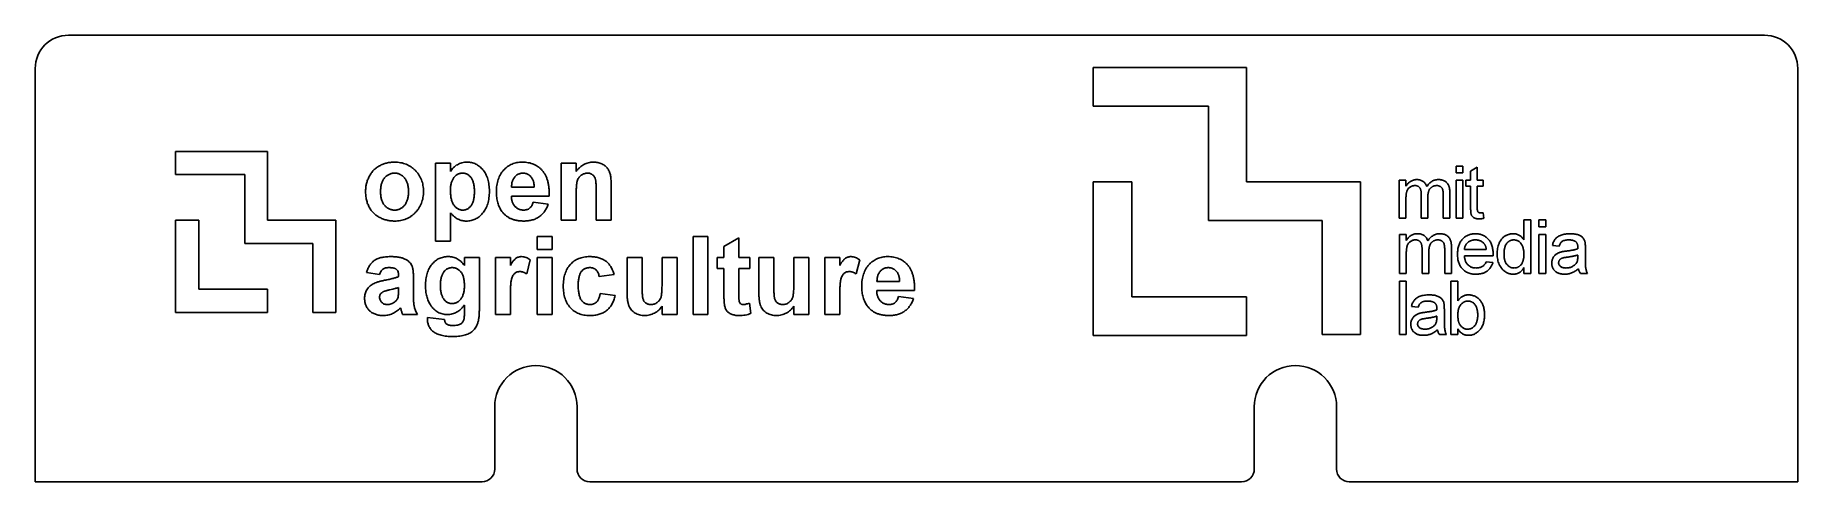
# Model space of a CAD drawing. Header units: millimetres. Extents: x -105 to 105, y -56 to -3.
import ezdxf

# ---------------------------------------------------------------- set-up
doc = ezdxf.new("R2010")
doc.units = ezdxf.units.MM

msp = doc.modelspace()

# ---------------------------------------------------------------- linework, layer by layer
at = {"color": 7, "linetype": 'Continuous', "lineweight": 25}
for p, q in [((100.71, -3.3), (-100.71, -3.3)), ((-104.65, -7.24), (-104.65, -56.3)), ((20.97, -7.14), (20.97, -11.7)), ((39.2, -7.14), (20.97, -7.14)), ((39.2, -20.69), (39.2, -7.14)), ((104.65, -56.3), (104.65, -7.24)), ((20.97, -11.7), (34.68, -11.7)), ((34.68, -11.7), (34.68, -25.31)), ((-77.05, -17.11), (-87.99, -17.11)), ((-87.99, -17.11), (-87.99, -19.85)), ((-77.05, -25.24), (-77.05, -17.11)), ((-57.12, -18.48), (-55.34, -18.48)), ((-57.12, -27.73), (-57.12, -18.48)), ((-55.34, -18.48), (-55.34, -19.46)), ((-42.19, -25.24), (-42.19, -18.48)), ((-42.19, -18.48), (-40.41, -18.48)), ((-40.41, -18.48), (-40.41, -19.46)), ((-87.99, -19.85), (-79.76, -19.85)), ((-79.76, -19.85), (-79.76, -28.01)), ((20.97, -20.69), (20.97, -38.95)), ((25.56, -20.69), (20.97, -20.69)), ((25.56, -34.36), (25.56, -20.69)), ((52.72, -20.69), (39.2, -20.69)), ((52.72, -38.84), (52.72, -20.69)), ((57.33, -20.52), (58.12, -20.52)), ((57.33, -25.02), (57.33, -20.52)), ((58.12, -20.52), (58.12, -21.22)), ((64.09, -18.86), (64.88, -18.86)), ((64.09, -19.65), (64.09, -18.86)), ((64.88, -19.65), (64.09, -19.65)), ((64.09, -20.52), (64.88, -20.52)), ((64.09, -25.02), (64.09, -20.52)), ((64.88, -18.86), (64.88, -19.65)), ((64.88, -20.52), (64.88, -25.02)), ((65.25, -20.52), (65.8, -20.52)), ((65.25, -21.23), (65.25, -20.52)), ((65.8, -19.42), (66.59, -18.97)), ((65.8, -20.52), (65.8, -19.42)), ((66.59, -18.97), (66.59, -20.52)), ((66.59, -20.52), (67.3, -20.52)), ((67.3, -20.52), (67.3, -21.23)), ((-43.61, -22.39), (-48.11, -22.39)), ((-48.08, -21.33), (-45.39, -21.33)), ((-40.41, -22.16), (-40.41, -25.24)), ((-38.04, -25.24), (-38.04, -21.77)), ((-36.26, -21.06), (-36.26, -25.24)), ((58.12, -22.73), (58.12, -25.02)), ((59.94, -25.02), (59.94, -22.15)), ((60.73, -22.45), (60.73, -25.02)), ((62.54, -25.02), (62.54, -22.24)), ((63.33, -21.95), (63.33, -25.02)), ((65.8, -21.23), (65.25, -21.23)), ((65.8, -23.76), (65.8, -21.23)), ((66.59, -21.23), (66.59, -23.79)), ((67.3, -21.23), (66.59, -21.23)), ((-55.34, -24.39), (-55.34, -27.73)), ((-45.51, -23.11), (-43.73, -23.34)), ((58.12, -25.02), (57.33, -25.02)), ((60.73, -25.02), (59.94, -25.02)), ((63.33, -25.02), (62.54, -25.02)), ((64.88, -25.02), (64.09, -25.02)), ((67.3, -24.37), (67.38, -25.03)), ((-87.99, -25.24), (-87.99, -36.2)), ((-85.24, -25.24), (-87.99, -25.24)), ((-85.24, -33.45), (-85.24, -25.24)), ((-68.94, -25.24), (-77.05, -25.24)), ((-68.94, -36.2), (-68.94, -25.24)), ((-45.03, -27.21), (-43.25, -27.21)), ((-45.03, -28.75), (-45.03, -27.21)), ((-43.25, -27.21), (-43.25, -28.75)), ((-40.41, -25.24), (-42.19, -25.24)), ((-36.26, -25.24), (-38.04, -25.24)), ((-26.54, -27.21), (-24.76, -27.21)), ((-26.54, -36.45), (-26.54, -27.21)), ((-24.76, -27.21), (-24.76, -36.45)), ((34.68, -25.31), (48.16, -25.31)), ((48.16, -25.31), (48.16, -38.84)), ((57.35, -31.58), (57.35, -26.94)), ((57.35, -26.94), (58.16, -26.94)), ((58.16, -26.94), (58.16, -27.67)), ((72.13, -25.23), (72.94, -25.23)), ((72.13, -27.58), (72.13, -25.23)), ((72.94, -25.23), (72.94, -31.58)), ((73.9, -25.23), (74.72, -25.23)), ((73.9, -26.05), (73.9, -25.23)), ((74.72, -26.05), (73.9, -26.05)), ((73.9, -26.94), (74.72, -26.94)), ((73.9, -31.58), (73.9, -26.94)), ((74.72, -25.23), (74.72, -26.05)), ((74.72, -26.94), (74.72, -31.58)), ((-79.76, -28.01), (-71.68, -28.01)), ((-71.68, -28.01), (-71.68, -36.2)), ((-55.34, -27.73), (-57.12, -27.73)), ((-43.25, -28.75), (-45.03, -28.75)), ((-22.87, -28.39), (-21.09, -27.33)), ((-22.87, -29.7), (-22.87, -28.39)), ((-21.09, -27.33), (-21.09, -29.7)), ((58.16, -29.22), (58.16, -31.58)), ((60.03, -31.58), (60.03, -28.62)), ((60.85, -28.94), (60.85, -31.58)), ((62.72, -31.58), (62.72, -28.71)), ((63.53, -28.41), (63.53, -31.58)), ((65.06, -28.73), (67.66, -28.73)), ((76.33, -28.33), (75.52, -28.25)), ((79.43, -28.57), (79.43, -29.57)), ((-53.69, -29.7), (-51.91, -29.7)), ((-53.69, -30.63), (-53.69, -29.7)), ((-51.91, -29.7), (-51.91, -35.67)), ((-50.01, -29.7), (-48.23, -29.7)), ((-50.01, -36.45), (-50.01, -29.7)), ((-48.23, -29.7), (-48.23, -30.64)), ((-45.86, -29.95), (-46.28, -31.64)), ((-45.03, -29.7), (-43.25, -29.7)), ((-45.03, -36.45), (-45.03, -29.7)), ((-43.25, -29.7), (-43.25, -36.45)), ((-34.36, -33.95), (-34.36, -29.7)), ((-34.36, -29.7), (-32.59, -29.7)), ((-32.59, -29.7), (-32.59, -32.81)), ((-30.21, -29.7), (-28.44, -29.7)), ((-30.21, -32.56), (-30.21, -29.7)), ((-28.44, -29.7), (-28.44, -36.45)), ((-23.69, -31), (-23.69, -29.7)), ((-23.69, -29.7), (-22.87, -29.7)), ((-22.87, -31), (-23.69, -31)), ((-22.87, -33.99), (-22.87, -31)), ((-21.09, -29.7), (-19.78, -29.7)), ((-21.09, -31), (-21.09, -33.91)), ((-19.78, -31), (-21.09, -31)), ((-19.78, -29.7), (-19.78, -31)), ((-18.72, -29.7), (-16.94, -29.7)), ((-18.72, -33.95), (-18.72, -29.7)), ((-16.94, -29.7), (-16.94, -32.81)), ((-14.57, -32.56), (-14.57, -29.7)), ((-14.57, -29.7), (-12.79, -29.7)), ((-12.79, -29.7), (-12.79, -36.45)), ((-10.89, -29.7), (-9.11, -29.7)), ((-10.89, -36.45), (-10.89, -29.7)), ((-9.11, -29.7), (-9.11, -30.64)), ((-6.74, -29.95), (-7.16, -31.64)), ((68.47, -29.47), (65.06, -29.47)), ((67.65, -30.2), (68.45, -30.28)), ((72.13, -31.58), (72.13, -30.88)), ((78.53, -29.62), (78.53, -29.39)), ((-77.05, -33.45), (-85.24, -33.45)), ((-77.05, -36.2), (-77.05, -33.45)), ((-63.76, -31.71), (-65.3, -31.48)), ((-61.51, -31.95), (-61.51, -31.78)), ((-61.51, -33.59), (-61.51, -33.25)), ((-59.73, -32.17), (-59.73, -34.24)), ((-35.9, -31.71), (-37.68, -31.95)), ((-4.7, -32.54), (-2, -32.54)), ((57.34, -32.49), (58.15, -32.49)), ((57.34, -38.84), (57.34, -32.49)), ((58.16, -31.58), (57.35, -31.58)), ((58.15, -32.49), (58.15, -38.84)), ((60.85, -31.58), (60.03, -31.58)), ((63.53, -31.58), (62.72, -31.58)), ((63.47, -32.49), (64.28, -32.49)), ((63.47, -38.84), (63.47, -32.49)), ((64.28, -32.49), (64.28, -34.83)), ((72.94, -31.58), (72.13, -31.58)), ((74.72, -31.58), (73.9, -31.58)), ((79.67, -31.58), (78.86, -31.58)), ((-53.69, -36.3), (-53.69, -35.33)), ((-48.23, -34.45), (-48.23, -36.45)), ((-37.56, -33.96), (-35.79, -34.2)), ((-30.21, -36.45), (-30.21, -35.46)), ((-19.84, -35.1), (-19.66, -36.34)), ((-14.57, -36.45), (-14.57, -35.46)), ((-9.11, -34.45), (-9.11, -36.45)), ((-0.22, -33.61), (-4.73, -33.61)), ((-2.12, -34.32), (-0.34, -34.56)), ((39.2, -34.36), (25.56, -34.36)), ((39.2, -38.95), (39.2, -34.36)), ((59.59, -35.59), (58.78, -35.51)), ((-87.99, -36.2), (-77.05, -36.2)), ((-71.68, -36.2), (-68.94, -36.2)), ((-59.26, -36.45), (-61.03, -36.45)), ((-58.07, -36.81), (-56.06, -37.05)), ((-48.23, -36.45), (-50.01, -36.45)), ((-43.25, -36.45), (-45.03, -36.45)), ((-28.44, -36.45), (-30.21, -36.45)), ((-24.76, -36.45), (-26.54, -36.45)), ((-12.79, -36.45), (-14.57, -36.45)), ((-9.11, -36.45), (-10.89, -36.45)), ((61.78, -36.88), (61.79, -36.64)), ((62.68, -35.83), (62.68, -36.83)), ((20.97, -38.95), (39.2, -38.95)), ((48.16, -38.84), (52.72, -38.84)), ((58.15, -38.84), (57.34, -38.84)), ((62.93, -38.84), (62.11, -38.84)), ((64.28, -38.84), (63.47, -38.84)), ((64.28, -38.15), (64.28, -38.84)), ((-50.09, -54.8), (-50.09, -47.4)), ((-40.31, -47.4), (-40.31, -54.8)), ((40.11, -54.8), (40.11, -47.4)), ((49.89, -47.4), (49.89, -54.8)), ((-104.65, -56.3), (-51.59, -56.3)), ((-38.81, -56.3), (38.61, -56.3)), ((51.39, -56.3), (104.65, -56.3))]:
    msp.add_line(p, q, dxfattribs=at)
for centre, radius, start, end in [((-100.71, -7.24), 3.94, 90, 180), ((100.71, -7.24), 3.94, 0, 90), ((-45.2, -47.4), 4.89, 0, 180), ((45, -47.4), 4.89, 0, 180), ((-51.59, -54.8), 1.5, 270, 0), ((-38.81, -54.8), 1.5, 180, 270), ((38.61, -54.8), 1.5, 270, 0), ((51.39, -54.8), 1.5, 180, 270)]:
    msp.add_arc(centre, radius, start, end, dxfattribs=at)
for points, knots in [([(-65.42, -21.77), (-65.41, -21.62), (-65.4, -21.33), (-65.32, -20.89), (-65.18, -20.47), (-65.03, -20.12), (-64.88, -19.86), (-64.75, -19.67), (-64.62, -19.49), (-64.47, -19.33), (-64.31, -19.18), (-64.14, -19.04), (-63.96, -18.91), (-63.76, -18.8), (-63.56, -18.7), (-63.35, -18.61), (-63.14, -18.53), (-62.92, -18.47), (-62.7, -18.42), (-62.47, -18.39), (-62.23, -18.37), (-62.07, -18.37), (-61.99, -18.36)], [0, 0, 0, 0, 0.080992, 0.162141, 0.244135, 0.328745, 0.371396, 0.413193, 0.454437, 0.495169, 0.53562, 0.576273, 0.617126, 0.658595, 0.700411, 0.742144, 0.783846, 0.825811, 0.868199, 0.911452, 0.955112, 1, 1, 1, 1]), ([(-61.99, -18.36), (-61.87, -18.37), (-61.62, -18.37), (-61.27, -18.42), (-60.93, -18.5), (-60.61, -18.61), (-60.31, -18.74), (-60.02, -18.92), (-59.76, -19.12), (-59.51, -19.35), (-59.28, -19.6), (-59.09, -19.87), (-58.92, -20.16), (-58.78, -20.47), (-58.67, -20.79), (-58.6, -21.13), (-58.55, -21.48), (-58.55, -21.72), (-58.55, -21.84)], [0, 0, 0, 0, 0.0672534, 0.1323012, 0.195046, 0.2560211, 0.3166108, 0.3768975, 0.4376807, 0.4998091, 0.5617564, 0.6229555, 0.6834802, 0.7439294, 0.805438, 0.8680336, 0.9327466, 1, 1, 1, 1]), ([(-55.34, -19.46), (-55.29, -19.38), (-55.19, -19.22), (-54.99, -19), (-54.77, -18.82), (-54.52, -18.66), (-54.26, -18.52), (-53.97, -18.43), (-53.68, -18.37), (-53.47, -18.37), (-53.37, -18.36)], [0, 0, 0, 0, 0.122318, 0.243971, 0.365926, 0.49062, 0.616243, 0.741787, 0.868738, 1, 1, 1, 1]), ([(-53.37, -18.36), (-53.28, -18.37), (-53.1, -18.37), (-52.84, -18.42), (-52.58, -18.49), (-52.34, -18.59), (-52.11, -18.72), (-51.89, -18.88), (-51.68, -19.06), (-51.49, -19.28), (-51.3, -19.52), (-51.15, -19.78), (-51.01, -20.07), (-50.91, -20.38), (-50.82, -20.71), (-50.77, -21.06), (-50.73, -21.43), (-50.72, -21.69), (-50.72, -21.82)], [0, 0, 0, 0, 0.055567, 0.109859, 0.163156, 0.216652, 0.270766, 0.326032, 0.383091, 0.443064, 0.50463, 0.567328, 0.631589, 0.698413, 0.76828, 0.841502, 0.918642, 1, 1, 1, 1]), ([(-49.89, -21.91), (-49.89, -21.78), (-49.89, -21.51), (-49.84, -21.13), (-49.78, -20.77), (-49.68, -20.43), (-49.56, -20.11), (-49.4, -19.82), (-49.23, -19.55), (-49.02, -19.31), (-48.8, -19.08), (-48.56, -18.89), (-48.3, -18.73), (-48.03, -18.59), (-47.74, -18.49), (-47.45, -18.42), (-47.13, -18.37), (-46.92, -18.37), (-46.81, -18.36)], [0, 0, 0, 0, 0.076385, 0.149324, 0.218424, 0.284712, 0.34825, 0.410591, 0.471299, 0.531967, 0.591651, 0.649954, 0.706789, 0.763485, 0.820424, 0.878521, 0.9383, 1, 1, 1, 1]), ([(-46.81, -18.36), (-46.69, -18.37), (-46.45, -18.37), (-46.1, -18.42), (-45.77, -18.5), (-45.46, -18.61), (-45.18, -18.75), (-44.91, -18.92), (-44.66, -19.12), (-44.43, -19.36), (-44.23, -19.62), (-44.05, -19.92), (-43.91, -20.25), (-43.79, -20.62), (-43.7, -21.02), (-43.64, -21.45), (-43.61, -21.91), (-43.61, -22.23), (-43.61, -22.39)], [0, 0, 0, 0, 0.062184, 0.121687, 0.178755, 0.234022, 0.288331, 0.342225, 0.39646, 0.451776, 0.508677, 0.567205, 0.628626, 0.693655, 0.762827, 0.836735, 0.915787, 1, 1, 1, 1]), ([(-40.41, -19.46), (-40.34, -19.37), (-40.21, -19.2), (-39.98, -18.98), (-39.74, -18.79), (-39.49, -18.63), (-39.23, -18.51), (-38.95, -18.43), (-38.66, -18.37), (-38.46, -18.37), (-38.35, -18.36)], [0, 0, 0, 0, 0.137033, 0.266952, 0.392251, 0.513572, 0.632812, 0.752924, 0.87426, 1, 1, 1, 1]), ([(-38.35, -18.36), (-38.27, -18.37), (-38.09, -18.37), (-37.83, -18.41), (-37.59, -18.48), (-37.36, -18.57), (-37.15, -18.68), (-36.96, -18.81), (-36.8, -18.96), (-36.67, -19.12), (-36.57, -19.29), (-36.47, -19.47), (-36.4, -19.66), (-36.35, -19.87), (-36.31, -20.11), (-36.28, -20.39), (-36.26, -20.71), (-36.26, -20.94), (-36.26, -21.06)], [0, 0, 0, 0, 0.067967, 0.133847, 0.197894, 0.261363, 0.322734, 0.379623, 0.433693, 0.485604, 0.536876, 0.588109, 0.640472, 0.694102, 0.753857, 0.824505, 0.906645, 1, 1, 1, 1]), ([(-61.98, -19.67), (-62.04, -19.67), (-62.15, -19.67), (-62.32, -19.7), (-62.48, -19.75), (-62.63, -19.81), (-62.77, -19.89), (-62.91, -19.99), (-63.04, -20.1), (-63.17, -20.23), (-63.28, -20.38), (-63.38, -20.55), (-63.46, -20.73), (-63.53, -20.93), (-63.58, -21.14), (-63.62, -21.37), (-63.64, -21.61), (-63.64, -21.78), (-63.64, -21.86)], [0, 0, 0, 0, 0.055853, 0.109882, 0.163427, 0.216436, 0.26985, 0.324436, 0.380513, 0.439057, 0.499389, 0.561205, 0.625875, 0.692442, 0.762985, 0.837717, 0.916607, 1, 1, 1, 1]), ([(-60.32, -21.85), (-60.32, -21.76), (-60.33, -21.6), (-60.35, -21.36), (-60.39, -21.13), (-60.44, -20.92), (-60.5, -20.73), (-60.59, -20.55), (-60.68, -20.38), (-60.8, -20.23), (-60.92, -20.1), (-61.05, -19.99), (-61.19, -19.89), (-61.33, -19.81), (-61.48, -19.74), (-61.64, -19.7), (-61.81, -19.67), (-61.92, -19.67), (-61.98, -19.67)], [0, 0, 0, 0, 0.083257, 0.161387, 0.235346, 0.306138, 0.372507, 0.436992, 0.499153, 0.559459, 0.617918, 0.674309, 0.7292, 0.782913, 0.835659, 0.889503, 0.943835, 1, 1, 1, 1]), ([(-53.9, -19.67), (-53.95, -19.67), (-54.05, -19.67), (-54.2, -19.7), (-54.34, -19.74), (-54.47, -19.8), (-54.6, -19.87), (-54.72, -19.96), (-54.83, -20.07), (-54.94, -20.19), (-55.04, -20.33), (-55.12, -20.49), (-55.19, -20.66), (-55.25, -20.85), (-55.29, -21.05), (-55.32, -21.27), (-55.34, -21.5), (-55.34, -21.66), (-55.34, -21.75)], [0, 0, 0, 0, 0.053613, 0.105364, 0.156406, 0.207598, 0.259118, 0.311361, 0.366329, 0.423278, 0.482877, 0.545108, 0.610111, 0.678481, 0.751367, 0.829222, 0.911818, 1, 1, 1, 1]), ([(-52.5, -21.84), (-52.5, -21.75), (-52.5, -21.58), (-52.52, -21.33), (-52.55, -21.1), (-52.6, -20.88), (-52.65, -20.69), (-52.72, -20.51), (-52.8, -20.35), (-52.9, -20.2), (-53, -20.08), (-53.11, -19.97), (-53.23, -19.88), (-53.35, -19.8), (-53.48, -19.74), (-53.62, -19.7), (-53.76, -19.67), (-53.85, -19.67), (-53.9, -19.67)], [0, 0, 0, 0, 0.092268, 0.1784, 0.259214, 0.334343, 0.405093, 0.471234, 0.533119, 0.592285, 0.648717, 0.701718, 0.753243, 0.803017, 0.851476, 0.899896, 0.94929, 1, 1, 1, 1]), ([(-47.7, -20.11), (-47.73, -20.15), (-47.8, -20.23), (-47.87, -20.36), (-47.94, -20.49), (-47.99, -20.64), (-48.04, -20.8), (-48.06, -20.97), (-48.08, -21.14), (-48.08, -21.27), (-48.08, -21.33)], [0, 0, 0, 0, 0.112984, 0.226999, 0.344391, 0.463956, 0.589572, 0.71973, 0.855857, 1, 1, 1, 1]), ([(-46.73, -19.67), (-46.78, -19.67), (-46.87, -19.67), (-47.01, -19.69), (-47.14, -19.73), (-47.27, -19.78), (-47.39, -19.84), (-47.5, -19.92), (-47.61, -20.01), (-47.67, -20.08), (-47.7, -20.11)], [0, 0, 0, 0, 0.13044, 0.257038, 0.379788, 0.499815, 0.620849, 0.744538, 0.870075, 1, 1, 1, 1]), ([(-45.39, -21.33), (-45.39, -21.26), (-45.4, -21.14), (-45.42, -20.95), (-45.45, -20.78), (-45.49, -20.61), (-45.55, -20.47), (-45.62, -20.33), (-45.7, -20.2), (-45.79, -20.09), (-45.89, -19.99), (-45.99, -19.91), (-46.1, -19.83), (-46.22, -19.77), (-46.34, -19.73), (-46.46, -19.69), (-46.59, -19.67), (-46.68, -19.67), (-46.73, -19.67)], [0, 0, 0, 0, 0.082314, 0.160312, 0.234515, 0.303739, 0.370258, 0.43406, 0.495783, 0.555843, 0.614506, 0.671294, 0.726559, 0.779965, 0.833959, 0.888495, 0.943318, 1, 1, 1, 1]), ([(-39.05, -19.67), (-39.12, -19.67), (-39.26, -19.68), (-39.46, -19.73), (-39.65, -19.81), (-39.82, -19.92), (-39.98, -20.06), (-40.11, -20.22), (-40.21, -20.4), (-40.28, -20.57), (-40.32, -20.73), (-40.34, -20.86), (-40.36, -21.03), (-40.38, -21.21), (-40.39, -21.42), (-40.4, -21.65), (-40.41, -21.9), (-40.41, -22.07), (-40.41, -22.16)], [0, 0, 0, 0, 0.064526, 0.127069, 0.190336, 0.254377, 0.319047, 0.381919, 0.446738, 0.513078, 0.550406, 0.594221, 0.644581, 0.702295, 0.766166, 0.837459, 0.915005, 1, 1, 1, 1]), ([(-38.04, -21.77), (-38.04, -21.68), (-38.04, -21.52), (-38.05, -21.28), (-38.05, -21.06), (-38.06, -20.88), (-38.08, -20.71), (-38.09, -20.57), (-38.12, -20.45), (-38.15, -20.33), (-38.2, -20.2), (-38.28, -20.06), (-38.37, -19.94), (-38.48, -19.85), (-38.61, -19.77), (-38.75, -19.71), (-38.9, -19.67), (-39, -19.67), (-39.05, -19.67)], [0, 0, 0, 0, 0.099068, 0.189089, 0.269367, 0.341346, 0.403687, 0.457856, 0.502598, 0.53864, 0.600699, 0.658851, 0.714963, 0.770814, 0.825981, 0.881954, 0.939161, 1, 1, 1, 1]), ([(58.12, -21.22), (58.15, -21.16), (58.22, -21.05), (58.35, -20.9), (58.49, -20.77), (58.65, -20.65), (58.82, -20.56), (59, -20.49), (59.2, -20.45), (59.34, -20.44), (59.41, -20.44)], [0, 0, 0, 0, 0.126605, 0.249791, 0.372524, 0.496015, 0.619831, 0.743966, 0.869195, 1, 1, 1, 1]), ([(59.41, -20.44), (59.48, -20.44), (59.63, -20.45), (59.83, -20.49), (60.02, -20.56), (60.18, -20.65), (60.32, -20.78), (60.44, -20.92), (60.54, -21.09), (60.58, -21.21), (60.6, -21.27)], [0, 0, 0, 0, 0.142825, 0.274789, 0.39801, 0.517438, 0.634604, 0.751949, 0.87301, 1, 1, 1, 1]), ([(60.6, -21.27), (60.65, -21.21), (60.73, -21.08), (60.88, -20.91), (61.04, -20.76), (61.2, -20.64), (61.38, -20.55), (61.57, -20.49), (61.77, -20.45), (61.9, -20.44), (61.97, -20.44)], [0, 0, 0, 0, 0.1423153, 0.2758894, 0.4024548, 0.5233629, 0.6412279, 0.7590241, 0.8775424, 1, 1, 1, 1]), ([(61.97, -20.44), (62.02, -20.44), (62.13, -20.44), (62.28, -20.46), (62.42, -20.49), (62.55, -20.53), (62.67, -20.58), (62.79, -20.64), (62.89, -20.72), (62.98, -20.81), (63.07, -20.91), (63.14, -21.02), (63.2, -21.14), (63.25, -21.28), (63.29, -21.43), (63.31, -21.59), (63.33, -21.76), (63.33, -21.88), (63.33, -21.95)], [0, 0, 0, 0, 0.068493, 0.133645, 0.195347, 0.254248, 0.311304, 0.366649, 0.421299, 0.475729, 0.531092, 0.588188, 0.64727, 0.709369, 0.775261, 0.845213, 0.920389, 1, 1, 1, 1]), ([(-61.98, -25.36), (-62.13, -25.35), (-62.43, -25.34), (-62.87, -25.26), (-63.31, -25.13), (-63.66, -24.98), (-63.93, -24.84), (-64.12, -24.71), (-64.29, -24.58), (-64.46, -24.43), (-64.61, -24.27), (-64.75, -24.1), (-64.88, -23.92), (-64.99, -23.72), (-65.09, -23.52), (-65.18, -23.3), (-65.25, -23.07), (-65.32, -22.83), (-65.36, -22.58), (-65.4, -22.32), (-65.42, -22.05), (-65.42, -21.86), (-65.42, -21.77)], [0, 0, 0, 0, 0.080542, 0.160512, 0.240687, 0.322168, 0.363172, 0.403209, 0.442755, 0.481727, 0.520887, 0.560212, 0.599521, 0.639706, 0.68053, 0.722388, 0.765012, 0.808893, 0.854139, 0.900982, 0.949562, 1, 1, 1, 1]), ([(-63.64, -21.86), (-63.64, -21.95), (-63.64, -22.11), (-63.62, -22.36), (-63.58, -22.59), (-63.53, -22.8), (-63.46, -22.99), (-63.38, -23.18), (-63.28, -23.34), (-63.17, -23.49), (-63.04, -23.62), (-62.91, -23.74), (-62.77, -23.84), (-62.63, -23.92), (-62.48, -23.98), (-62.32, -24.02), (-62.15, -24.05), (-62.04, -24.05), (-61.98, -24.05)], [0, 0, 0, 0, 0.083393, 0.162283, 0.237015, 0.307558, 0.374125, 0.438795, 0.500611, 0.560943, 0.619487, 0.675564, 0.73015, 0.783564, 0.836573, 0.890118, 0.944147, 1, 1, 1, 1]), ([(-58.55, -21.84), (-58.55, -21.97), (-58.55, -22.21), (-58.6, -22.57), (-58.68, -22.91), (-58.78, -23.23), (-58.92, -23.54), (-59.09, -23.83), (-59.29, -24.11), (-59.52, -24.36), (-59.77, -24.6), (-60.03, -24.8), (-60.32, -24.97), (-60.62, -25.11), (-60.94, -25.22), (-61.27, -25.3), (-61.62, -25.35), (-61.86, -25.36), (-61.98, -25.36)], [0, 0, 0, 0, 0.067769, 0.132665, 0.195844, 0.257954, 0.318876, 0.379843, 0.441369, 0.504123, 0.566581, 0.627629, 0.687774, 0.747754, 0.808695, 0.870309, 0.933914, 1, 1, 1, 1]), ([(-61.98, -24.05), (-61.92, -24.05), (-61.81, -24.05), (-61.64, -24.02), (-61.48, -23.98), (-61.33, -23.92), (-61.19, -23.84), (-61.05, -23.74), (-60.92, -23.62), (-60.79, -23.49), (-60.68, -23.34), (-60.59, -23.17), (-60.5, -22.99), (-60.44, -22.79), (-60.39, -22.58), (-60.35, -22.35), (-60.33, -22.1), (-60.32, -21.94), (-60.32, -21.85)], [0, 0, 0, 0, 0.055711, 0.109603, 0.163012, 0.215332, 0.26861, 0.323057, 0.378992, 0.436979, 0.497276, 0.558935, 0.623441, 0.690405, 0.761205, 0.836338, 0.915623, 1, 1, 1, 1]), ([(-55.34, -21.75), (-55.34, -21.84), (-55.34, -22.03), (-55.32, -22.29), (-55.29, -22.54), (-55.24, -22.77), (-55.18, -22.98), (-55.11, -23.17), (-55.02, -23.34), (-54.92, -23.49), (-54.81, -23.62), (-54.69, -23.74), (-54.57, -23.84), (-54.45, -23.92), (-54.31, -23.98), (-54.17, -24.02), (-54.02, -24.05), (-53.92, -24.05), (-53.87, -24.05)], [0, 0, 0, 0, 0.093332, 0.180784, 0.262097, 0.338263, 0.409416, 0.475794, 0.538385, 0.597364, 0.653293, 0.706844, 0.757275, 0.806532, 0.854517, 0.902225, 0.950833, 1, 1, 1, 1]), ([(-53.87, -24.05), (-53.83, -24.05), (-53.73, -24.05), (-53.59, -24.03), (-53.46, -23.99), (-53.33, -23.93), (-53.21, -23.85), (-53.1, -23.76), (-52.99, -23.66), (-52.89, -23.54), (-52.8, -23.4), (-52.71, -23.23), (-52.65, -23.05), (-52.59, -22.85), (-52.55, -22.63), (-52.52, -22.38), (-52.5, -22.12), (-52.5, -21.93), (-52.5, -21.84)], [0, 0, 0, 0, 0.049471, 0.097684, 0.144766, 0.192102, 0.240115, 0.289281, 0.34079, 0.394315, 0.451938, 0.51284, 0.57897, 0.650578, 0.727971, 0.812271, 0.902437, 1, 1, 1, 1]), ([(-50.72, -21.82), (-50.72, -21.96), (-50.73, -22.22), (-50.77, -22.61), (-50.83, -22.97), (-50.91, -23.31), (-51.03, -23.62), (-51.16, -23.92), (-51.33, -24.19), (-51.51, -24.43), (-51.72, -24.65), (-51.93, -24.84), (-52.16, -25), (-52.39, -25.13), (-52.64, -25.23), (-52.9, -25.31), (-53.17, -25.35), (-53.35, -25.36), (-53.45, -25.36)], [0, 0, 0, 0, 0.08164, 0.158774, 0.231763, 0.301482, 0.368471, 0.432847, 0.495248, 0.556895, 0.616729, 0.674021, 0.729383, 0.783169, 0.836551, 0.890199, 0.944286, 1, 1, 1, 1]), ([(-49.23, -24.22), (-49.28, -24.14), (-49.39, -23.98), (-49.52, -23.73), (-49.64, -23.46), (-49.73, -23.18), (-49.8, -22.89), (-49.86, -22.57), (-49.88, -22.25), (-49.89, -22.03), (-49.89, -21.91)], [0, 0, 0, 0, 0.115599, 0.232782, 0.350811, 0.472291, 0.596763, 0.726067, 0.860235, 1, 1, 1, 1]), ([(-48.11, -22.39), (-48.11, -22.46), (-48.11, -22.58), (-48.08, -22.76), (-48.05, -22.93), (-48, -23.09), (-47.94, -23.24), (-47.87, -23.38), (-47.78, -23.5), (-47.68, -23.62), (-47.58, -23.72), (-47.46, -23.81), (-47.34, -23.89), (-47.21, -23.95), (-47.08, -24), (-46.94, -24.03), (-46.8, -24.05), (-46.7, -24.05), (-46.65, -24.05)], [0, 0, 0, 0, 0.076985, 0.149914, 0.220164, 0.286488, 0.35078, 0.412535, 0.473793, 0.534654, 0.594296, 0.652213, 0.708927, 0.765997, 0.822415, 0.879966, 0.938742, 1, 1, 1, 1]), ([(59.18, -21.15), (59.13, -21.15), (59.03, -21.16), (58.88, -21.19), (58.74, -21.24), (58.61, -21.31), (58.49, -21.41), (58.38, -21.52), (58.3, -21.65), (58.24, -21.78), (58.21, -21.89), (58.18, -21.98), (58.16, -22.09), (58.15, -22.2), (58.13, -22.32), (58.13, -22.45), (58.12, -22.58), (58.12, -22.68), (58.12, -22.73)], [0, 0, 0, 0, 0.069874, 0.138371, 0.206732, 0.277065, 0.347592, 0.417982, 0.490746, 0.567227, 0.608073, 0.652844, 0.701153, 0.752556, 0.808916, 0.868487, 0.931988, 1, 1, 1, 1]), ([(59.94, -22.15), (59.94, -22.11), (59.94, -22.03), (59.93, -21.92), (59.91, -21.81), (59.89, -21.71), (59.87, -21.62), (59.84, -21.54), (59.8, -21.47), (59.76, -21.4), (59.71, -21.34), (59.66, -21.29), (59.6, -21.25), (59.52, -21.21), (59.45, -21.18), (59.36, -21.16), (59.27, -21.15), (59.21, -21.15), (59.18, -21.15)], [0, 0, 0, 0, 0.08411, 0.162426, 0.236822, 0.305987, 0.370108, 0.430668, 0.487851, 0.542607, 0.595677, 0.647283, 0.699654, 0.753379, 0.80983, 0.868938, 0.932163, 1, 1, 1, 1]), ([(61.78, -21.15), (61.74, -21.15), (61.67, -21.15), (61.56, -21.17), (61.46, -21.19), (61.36, -21.23), (61.27, -21.27), (61.18, -21.32), (61.1, -21.39), (61.02, -21.46), (60.95, -21.54), (60.89, -21.64), (60.84, -21.75), (60.8, -21.87), (60.77, -22), (60.74, -22.14), (60.73, -22.29), (60.73, -22.4), (60.73, -22.45)], [0, 0, 0, 0, 0.058561, 0.115006, 0.169721, 0.223592, 0.276804, 0.330761, 0.38498, 0.441087, 0.498268, 0.557596, 0.620115, 0.685704, 0.756808, 0.831935, 0.912856, 1, 1, 1, 1]), ([(62.54, -22.24), (62.54, -22.17), (62.54, -22.04), (62.53, -21.86), (62.51, -21.71), (62.48, -21.59), (62.43, -21.49), (62.38, -21.41), (62.3, -21.33), (62.22, -21.27), (62.12, -21.22), (62.01, -21.18), (61.9, -21.15), (61.82, -21.15), (61.78, -21.15)], [0, 0, 0, 0, 0.136425, 0.252916, 0.349371, 0.427089, 0.49428, 0.561205, 0.628551, 0.699409, 0.771288, 0.844304, 0.919958, 1, 1, 1, 1]), ([(-53.45, -25.36), (-53.53, -25.36), (-53.71, -25.35), (-53.96, -25.31), (-54.2, -25.24), (-54.43, -25.14), (-54.66, -25.01), (-54.88, -24.84), (-55.12, -24.63), (-55.27, -24.47), (-55.34, -24.39)], [0, 0, 0, 0, 0.119466, 0.234541, 0.34708, 0.45852, 0.575257, 0.702649, 0.844308, 1, 1, 1, 1]), ([(-46.64, -25.36), (-46.78, -25.35), (-47.06, -25.35), (-47.45, -25.29), (-47.82, -25.21), (-48.16, -25.08), (-48.47, -24.92), (-48.76, -24.72), (-49.01, -24.49), (-49.16, -24.31), (-49.23, -24.22)], [0, 0, 0, 0, 0.143868, 0.279381, 0.407202, 0.529461, 0.648166, 0.764985, 0.881431, 1, 1, 1, 1]), ([(-46.65, -24.05), (-46.58, -24.05), (-46.45, -24.05), (-46.26, -24.01), (-46.09, -23.93), (-45.93, -23.83), (-45.8, -23.7), (-45.68, -23.53), (-45.58, -23.33), (-45.53, -23.18), (-45.51, -23.11)], [0, 0, 0, 0, 0.1255538, 0.243179, 0.3564664, 0.4686299, 0.5848157, 0.7100802, 0.8477661, 1, 1, 1, 1]), ([(-43.73, -23.34), (-43.76, -23.42), (-43.81, -23.58), (-43.92, -23.81), (-44.04, -24.02), (-44.16, -24.21), (-44.3, -24.39), (-44.46, -24.56), (-44.62, -24.71), (-44.8, -24.85), (-44.99, -24.97), (-45.19, -25.07), (-45.41, -25.16), (-45.63, -25.23), (-45.87, -25.29), (-46.12, -25.33), (-46.38, -25.35), (-46.55, -25.36), (-46.64, -25.36)], [0, 0, 0, 0, 0.0669483, 0.1316346, 0.1944022, 0.2553586, 0.315526, 0.374568, 0.4332801, 0.4917915, 0.5504716, 0.610148, 0.670421, 0.732099, 0.7955232, 0.860926, 0.9291403, 1, 1, 1, 1]), ([(66.83, -25.1), (66.76, -25.1), (66.64, -25.1), (66.48, -25.07), (66.33, -25.03), (66.21, -24.98), (66.1, -24.91), (66.01, -24.83), (65.94, -24.74), (65.9, -24.65), (65.87, -24.57), (65.85, -24.5), (65.84, -24.41), (65.82, -24.31), (65.81, -24.19), (65.81, -24.06), (65.8, -23.91), (65.8, -23.81), (65.8, -23.76)], [0, 0, 0, 0, 0.094748, 0.179085, 0.254287, 0.32156, 0.3835, 0.441719, 0.499014, 0.5552, 0.586701, 0.62496, 0.669505, 0.721913, 0.780273, 0.846538, 0.919577, 1, 1, 1, 1]), ([(66.59, -23.79), (66.59, -23.83), (66.59, -23.92), (66.6, -24.04), (66.61, -24.12), (66.63, -24.2), (66.68, -24.28), (66.74, -24.33), (66.8, -24.36), (66.86, -24.38), (66.92, -24.39), (66.97, -24.39), (66.99, -24.39)], [0, 0, 0, 0, 0.169375, 0.305711, 0.409301, 0.481281, 0.592987, 0.704778, 0.766272, 0.835462, 0.913045, 1, 1, 1, 1]), ([(67.38, -25.03), (67.33, -25.04), (67.24, -25.06), (67.09, -25.08), (66.96, -25.1), (66.87, -25.1), (66.83, -25.1)], [0, 0, 0, 0, 0.275333, 0.532913, 0.773608, 1, 1, 1, 1]), ([(66.99, -24.39), (67.02, -24.39), (67.06, -24.39), (67.13, -24.39), (67.22, -24.38), (67.27, -24.37), (67.3, -24.37)], [0, 0, 0, 0, 0.20274, 0.437539, 0.704573, 1, 1, 1, 1]), ([(58.16, -27.67), (58.2, -27.61), (58.27, -27.49), (58.4, -27.34), (58.54, -27.2), (58.7, -27.08), (58.88, -26.98), (59.07, -26.91), (59.28, -26.87), (59.41, -26.86), (59.49, -26.86)], [0, 0, 0, 0, 0.126605, 0.249791, 0.372524, 0.496015, 0.619831, 0.743966, 0.869195, 1, 1, 1, 1]), ([(59.49, -26.86), (59.56, -26.86), (59.71, -26.87), (59.92, -26.91), (60.11, -26.98), (60.28, -27.08), (60.43, -27.21), (60.55, -27.36), (60.65, -27.53), (60.7, -27.66), (60.72, -27.72)], [0, 0, 0, 0, 0.142825, 0.274789, 0.39801, 0.517438, 0.634604, 0.751949, 0.87301, 1, 1, 1, 1]), ([(60.72, -27.72), (60.76, -27.65), (60.85, -27.52), (61.01, -27.35), (61.17, -27.2), (61.34, -27.07), (61.52, -26.98), (61.71, -26.91), (61.92, -26.87), (62.06, -26.86), (62.13, -26.86)], [0, 0, 0, 0, 0.1423153, 0.2758894, 0.4024548, 0.5233629, 0.6412279, 0.7590241, 0.8775424, 1, 1, 1, 1]), ([(62.13, -26.86), (62.18, -26.86), (62.29, -26.87), (62.44, -26.88), (62.59, -26.91), (62.72, -26.95), (62.85, -27.01), (62.97, -27.07), (63.07, -27.15), (63.17, -27.24), (63.26, -27.34), (63.33, -27.46), (63.39, -27.59), (63.44, -27.73), (63.49, -27.88), (63.51, -28.05), (63.53, -28.23), (63.53, -28.35), (63.53, -28.41)], [0, 0, 0, 0, 0.068493, 0.133645, 0.195347, 0.254248, 0.311304, 0.366649, 0.421299, 0.475729, 0.531092, 0.588188, 0.64727, 0.709369, 0.775261, 0.845213, 0.920389, 1, 1, 1, 1]), ([(64.24, -29.3), (64.24, -29.21), (64.25, -29.03), (64.28, -28.76), (64.32, -28.51), (64.39, -28.27), (64.47, -28.06), (64.57, -27.85), (64.7, -27.67), (64.84, -27.5), (64.99, -27.35), (65.16, -27.22), (65.34, -27.11), (65.52, -27.02), (65.72, -26.95), (65.93, -26.9), (66.16, -26.87), (66.31, -26.86), (66.39, -26.86)], [0, 0, 0, 0, 0.077019, 0.149548, 0.218714, 0.284923, 0.348159, 0.409728, 0.469839, 0.529421, 0.588276, 0.64579, 0.702469, 0.75939, 0.816748, 0.875621, 0.936482, 1, 1, 1, 1]), ([(66.39, -26.86), (66.46, -26.86), (66.61, -26.87), (66.82, -26.9), (67.03, -26.94), (67.23, -27.01), (67.41, -27.1), (67.58, -27.21), (67.74, -27.34), (67.9, -27.49), (68.03, -27.65), (68.15, -27.84), (68.25, -28.03), (68.33, -28.25), (68.4, -28.48), (68.44, -28.72), (68.47, -28.99), (68.47, -29.17), (68.48, -29.26)], [0, 0, 0, 0, 0.0628327, 0.1229654, 0.1816288, 0.2388324, 0.2952935, 0.3521674, 0.4094907, 0.4684235, 0.5283583, 0.5885537, 0.6502483, 0.7136707, 0.7802618, 0.8495364, 0.9226519, 1, 1, 1, 1]), ([(68.95, -29.27), (68.95, -29.15), (68.96, -28.94), (69, -28.61), (69.07, -28.31), (69.16, -28.07), (69.24, -27.88), (69.3, -27.75), (69.38, -27.63), (69.46, -27.52), (69.55, -27.42), (69.64, -27.32), (69.75, -27.24), (69.86, -27.16), (69.97, -27.09), (70.09, -27.03), (70.21, -26.98), (70.34, -26.94), (70.47, -26.9), (70.6, -26.88), (70.73, -26.86), (70.83, -26.86), (70.87, -26.86)], [0, 0, 0, 0, 0.097129, 0.190237, 0.280388, 0.36862, 0.411729, 0.453657, 0.494259, 0.53396, 0.573313, 0.612303, 0.651179, 0.690151, 0.729237, 0.767708, 0.805598, 0.843958, 0.882296, 0.920731, 0.959905, 1, 1, 1, 1]), ([(70.87, -26.86), (70.94, -26.86), (71.07, -26.87), (71.26, -26.91), (71.44, -26.97), (71.61, -27.06), (71.76, -27.16), (71.9, -27.29), (72.02, -27.42), (72.09, -27.53), (72.13, -27.58)], [0, 0, 0, 0, 0.132544, 0.259609, 0.384578, 0.508577, 0.63268, 0.754424, 0.876103, 1, 1, 1, 1]), ([(75.52, -28.25), (75.54, -28.17), (75.57, -28.02), (75.65, -27.82), (75.75, -27.63), (75.86, -27.47), (76, -27.33), (76.16, -27.21), (76.35, -27.1), (76.57, -27.01), (76.8, -26.95), (77.06, -26.9), (77.34, -26.87), (77.53, -26.86), (77.62, -26.86)], [0, 0, 0, 0, 0.0851045, 0.1643315, 0.2380774, 0.3082779, 0.378099, 0.4508415, 0.5285406, 0.611943, 0.7014544, 0.795479, 0.8947745, 1, 1, 1, 1]), ([(77.62, -26.86), (77.72, -26.86), (77.9, -26.87), (78.16, -26.89), (78.39, -26.93), (78.59, -26.99), (78.76, -27.07), (78.91, -27.15), (79.04, -27.24), (79.14, -27.35), (79.23, -27.46), (79.29, -27.59), (79.35, -27.73), (79.38, -27.83), (79.39, -27.88)], [0, 0, 0, 0, 0.127702, 0.243368, 0.347189, 0.441283, 0.526055, 0.60282, 0.672114, 0.735775, 0.797778, 0.861765, 0.928534, 1, 1, 1, 1]), ([(59.25, -27.59), (59.2, -27.6), (59.1, -27.6), (58.95, -27.63), (58.8, -27.69), (58.67, -27.76), (58.54, -27.86), (58.43, -27.98), (58.34, -28.11), (58.29, -28.24), (58.25, -28.36), (58.23, -28.45), (58.21, -28.56), (58.19, -28.67), (58.18, -28.8), (58.17, -28.93), (58.16, -29.07), (58.16, -29.17), (58.16, -29.22)], [0, 0, 0, 0, 0.069874, 0.138371, 0.206732, 0.277065, 0.347592, 0.417982, 0.490746, 0.567227, 0.608073, 0.652844, 0.701153, 0.752556, 0.808916, 0.868487, 0.931988, 1, 1, 1, 1]), ([(60.03, -28.62), (60.03, -28.58), (60.03, -28.5), (60.02, -28.38), (60.01, -28.28), (59.99, -28.18), (59.96, -28.08), (59.93, -28), (59.89, -27.92), (59.85, -27.85), (59.8, -27.79), (59.74, -27.74), (59.68, -27.69), (59.61, -27.66), (59.53, -27.63), (59.44, -27.61), (59.35, -27.6), (59.29, -27.59), (59.25, -27.59)], [0, 0, 0, 0, 0.08411, 0.162426, 0.236822, 0.305987, 0.370108, 0.430668, 0.487851, 0.542607, 0.595677, 0.647283, 0.699654, 0.753379, 0.80983, 0.868938, 0.932163, 1, 1, 1, 1]), ([(61.93, -27.59), (61.89, -27.59), (61.82, -27.6), (61.71, -27.61), (61.6, -27.64), (61.5, -27.67), (61.41, -27.72), (61.32, -27.77), (61.23, -27.84), (61.15, -27.91), (61.08, -28), (61.02, -28.1), (60.96, -28.21), (60.92, -28.33), (60.89, -28.47), (60.86, -28.61), (60.85, -28.77), (60.85, -28.88), (60.85, -28.94)], [0, 0, 0, 0, 0.058561, 0.115006, 0.169721, 0.223592, 0.276804, 0.330761, 0.38498, 0.441087, 0.498268, 0.557596, 0.620115, 0.685704, 0.756808, 0.831935, 0.912856, 1, 1, 1, 1]), ([(62.72, -28.71), (62.72, -28.64), (62.72, -28.51), (62.71, -28.33), (62.68, -28.17), (62.65, -28.05), (62.6, -27.95), (62.55, -27.86), (62.47, -27.78), (62.38, -27.72), (62.28, -27.66), (62.17, -27.62), (62.05, -27.6), (61.97, -27.6), (61.93, -27.59)], [0, 0, 0, 0, 0.136425, 0.252916, 0.349371, 0.427089, 0.49428, 0.561205, 0.628551, 0.699409, 0.771288, 0.844304, 0.919958, 1, 1, 1, 1]), ([(66.38, -27.59), (66.34, -27.6), (66.25, -27.6), (66.12, -27.61), (66, -27.64), (65.88, -27.67), (65.77, -27.71), (65.66, -27.77), (65.56, -27.83), (65.47, -27.9), (65.38, -27.98), (65.3, -28.07), (65.23, -28.17), (65.18, -28.27), (65.13, -28.37), (65.1, -28.49), (65.07, -28.61), (65.06, -28.69), (65.06, -28.73)], [0, 0, 0, 0, 0.068919, 0.134905, 0.199736, 0.262624, 0.324501, 0.385514, 0.447391, 0.509178, 0.570905, 0.630822, 0.690144, 0.749777, 0.809719, 0.870915, 0.934591, 1, 1, 1, 1]), ([(67.36, -27.98), (67.33, -27.95), (67.27, -27.89), (67.16, -27.81), (67.05, -27.74), (66.93, -27.69), (66.8, -27.65), (66.67, -27.62), (66.53, -27.6), (66.43, -27.6), (66.38, -27.59)], [0, 0, 0, 0, 0.123686, 0.244301, 0.364229, 0.486002, 0.608441, 0.73367, 0.863772, 1, 1, 1, 1]), ([(67.66, -28.73), (67.66, -28.69), (67.65, -28.61), (67.63, -28.5), (67.6, -28.39), (67.56, -28.3), (67.52, -28.21), (67.48, -28.12), (67.42, -28.05), (67.38, -28), (67.36, -27.98)], [0, 0, 0, 0, 0.148165, 0.289694, 0.422377, 0.548462, 0.667394, 0.782966, 0.892721, 1, 1, 1, 1]), ([(68.48, -29.26), (68.48, -29.29), (68.47, -29.36), (68.47, -29.43), (68.47, -29.47)], [0, 0, 0, 0, 0.4146077, 1, 1, 1, 1]), ([(70.88, -31.66), (70.83, -31.66), (70.74, -31.66), (70.61, -31.65), (70.49, -31.62), (70.36, -31.59), (70.24, -31.55), (70.12, -31.49), (70, -31.43), (69.89, -31.36), (69.78, -31.29), (69.68, -31.2), (69.58, -31.1), (69.49, -31), (69.41, -30.89), (69.33, -30.77), (69.26, -30.65), (69.17, -30.47), (69.08, -30.23), (69.01, -29.93), (68.96, -29.6), (68.95, -29.38), (68.95, -29.27)], [0, 0, 0, 0, 0.0385266, 0.0765034, 0.1141158, 0.1517446, 0.1893223, 0.2269457, 0.2653583, 0.304283, 0.3435286, 0.3826359, 0.4219024, 0.4612525, 0.5013819, 0.5422439, 0.5840262, 0.6269042, 0.714769, 0.8053598, 0.9003239, 1, 1, 1, 1]), ([(70.93, -27.59), (70.89, -27.6), (70.81, -27.6), (70.69, -27.62), (70.58, -27.65), (70.47, -27.69), (70.37, -27.75), (70.27, -27.82), (70.18, -27.9), (70.09, -28), (70.02, -28.11), (69.95, -28.23), (69.89, -28.37), (69.84, -28.52), (69.81, -28.69), (69.78, -28.87), (69.77, -29.06), (69.77, -29.2), (69.77, -29.27)], [0, 0, 0, 0, 0.052861, 0.104657, 0.154956, 0.20531, 0.255829, 0.307182, 0.361081, 0.41655, 0.474685, 0.535618, 0.600117, 0.669364, 0.743799, 0.823012, 0.908289, 1, 1, 1, 1]), ([(69.77, -29.27), (69.77, -29.33), (69.77, -29.46), (69.78, -29.65), (69.81, -29.83), (69.85, -29.99), (69.9, -30.15), (69.96, -30.28), (70.03, -30.41), (70.12, -30.52), (70.21, -30.61), (70.3, -30.7), (70.4, -30.77), (70.51, -30.83), (70.61, -30.88), (70.72, -30.91), (70.84, -30.93), (70.92, -30.93), (70.96, -30.93)], [0, 0, 0, 0, 0.08818, 0.171101, 0.249124, 0.322141, 0.391043, 0.456061, 0.518437, 0.578646, 0.636308, 0.692064, 0.74485, 0.796223, 0.84689, 0.897232, 0.948365, 1, 1, 1, 1]), ([(72.13, -29.33), (72.13, -29.25), (72.12, -29.11), (72.11, -28.91), (72.08, -28.73), (72.04, -28.55), (71.99, -28.4), (71.93, -28.25), (71.86, -28.12), (71.78, -28.01), (71.69, -27.91), (71.6, -27.83), (71.5, -27.76), (71.39, -27.7), (71.28, -27.65), (71.17, -27.62), (71.05, -27.6), (70.97, -27.6), (70.93, -27.59)], [0, 0, 0, 0, 0.091304, 0.176962, 0.256162, 0.330416, 0.400212, 0.464934, 0.526213, 0.584638, 0.640513, 0.694113, 0.74567, 0.796418, 0.846477, 0.896114, 0.947312, 1, 1, 1, 1]), ([(75.44, -30.35), (75.44, -30.3), (75.44, -30.19), (75.47, -30.03), (75.52, -29.88), (75.58, -29.74), (75.66, -29.6), (75.75, -29.49), (75.86, -29.38), (75.97, -29.29), (76.1, -29.21), (76.23, -29.14), (76.37, -29.08), (76.47, -29.05), (76.52, -29.04)], [0, 0, 0, 0, 0.090097, 0.177251, 0.262629, 0.347796, 0.431944, 0.513339, 0.593599, 0.672931, 0.753185, 0.833668, 0.916182, 1, 1, 1, 1]), ([(77.48, -27.59), (77.43, -27.59), (77.35, -27.6), (77.23, -27.6), (77.12, -27.62), (77.02, -27.63), (76.93, -27.66), (76.85, -27.68), (76.77, -27.72), (76.68, -27.77), (76.58, -27.85), (76.48, -27.98), (76.39, -28.14), (76.35, -28.26), (76.33, -28.33)], [0, 0, 0, 0, 0.085183, 0.163702, 0.238284, 0.306613, 0.370646, 0.428821, 0.484512, 0.53564, 0.637269, 0.745279, 0.865314, 1, 1, 1, 1]), ([(76.52, -29.04), (76.56, -29.03), (76.65, -29), (76.8, -28.97), (76.99, -28.94), (77.12, -28.93), (77.19, -28.92)], [0, 0, 0, 0, 0.188812, 0.4193, 0.688495, 1, 1, 1, 1]), ([(77.19, -28.92), (77.26, -28.91), (77.4, -28.89), (77.61, -28.86), (77.8, -28.83), (77.97, -28.8), (78.13, -28.77), (78.28, -28.73), (78.41, -28.69), (78.49, -28.67), (78.53, -28.65)], [0, 0, 0, 0, 0.161961, 0.31289, 0.454014, 0.584335, 0.703729, 0.812669, 0.911079, 1, 1, 1, 1]), ([(78.32, -27.84), (78.3, -27.82), (78.25, -27.78), (78.16, -27.73), (78.07, -27.69), (77.97, -27.65), (77.86, -27.63), (77.74, -27.61), (77.61, -27.6), (77.52, -27.59), (77.48, -27.59)], [0, 0, 0, 0, 0.10497, 0.21464, 0.328561, 0.446665, 0.573274, 0.706537, 0.848573, 1, 1, 1, 1]), ([(78.53, -28.46), (78.53, -28.43), (78.53, -28.36), (78.52, -28.26), (78.5, -28.17), (78.48, -28.09), (78.45, -28.01), (78.41, -27.95), (78.37, -27.89), (78.34, -27.86), (78.32, -27.84)], [0, 0, 0, 0, 0.157694, 0.30275, 0.438168, 0.564705, 0.681763, 0.791831, 0.896524, 1, 1, 1, 1]), ([(78.53, -28.65), (78.53, -28.63), (78.53, -28.59), (78.53, -28.53), (78.53, -28.49), (78.53, -28.47), (78.53, -28.46)], [0, 0, 0, 0, 0.3556804, 0.644278, 0.8590951, 1, 1, 1, 1]), ([(79.39, -27.88), (79.39, -27.92), (79.41, -28.01), (79.42, -28.16), (79.43, -28.36), (79.43, -28.5), (79.43, -28.57)], [0, 0, 0, 0, 0.171461, 0.394486, 0.669995, 1, 1, 1, 1]), ([(-65.3, -31.48), (-65.28, -31.4), (-65.23, -31.24), (-65.15, -31.03), (-65.05, -30.82), (-64.95, -30.63), (-64.83, -30.46), (-64.69, -30.31), (-64.55, -30.17), (-64.39, -30.04), (-64.22, -29.93), (-64.03, -29.83), (-63.82, -29.76), (-63.59, -29.69), (-63.34, -29.64), (-63.07, -29.61), (-62.78, -29.58), (-62.58, -29.58), (-62.48, -29.58)], [0, 0, 0, 0, 0.065446, 0.12811, 0.188034, 0.245824, 0.302124, 0.356698, 0.410033, 0.463348, 0.517578, 0.574607, 0.635063, 0.698994, 0.76692, 0.839974, 0.917609, 1, 1, 1, 1]), ([(-62.65, -30.88), (-62.72, -30.88), (-62.86, -30.89), (-63.05, -30.92), (-63.21, -30.98), (-63.36, -31.06), (-63.48, -31.18), (-63.59, -31.32), (-63.69, -31.51), (-63.73, -31.64), (-63.76, -31.71)], [0, 0, 0, 0, 0.140085, 0.266198, 0.380689, 0.487391, 0.595112, 0.713407, 0.848462, 1, 1, 1, 1]), ([(-61.51, -31.78), (-61.51, -31.71), (-61.52, -31.57), (-61.56, -31.37), (-61.63, -31.21), (-61.73, -31.1), (-61.82, -31.04), (-61.9, -31), (-61.99, -30.96), (-62.1, -30.93), (-62.22, -30.91), (-62.35, -30.89), (-62.5, -30.89), (-62.6, -30.88), (-62.65, -30.88)], [0, 0, 0, 0, 0.133376, 0.247686, 0.349654, 0.443965, 0.492409, 0.545606, 0.603957, 0.668541, 0.740648, 0.819804, 0.906157, 1, 1, 1, 1]), ([(-62.48, -29.58), (-62.38, -29.58), (-62.2, -29.58), (-61.94, -29.59), (-61.7, -29.61), (-61.47, -29.65), (-61.27, -29.68), (-61.08, -29.73), (-60.91, -29.79), (-60.71, -29.88), (-60.5, -30), (-60.27, -30.17), (-60.09, -30.36), (-59.97, -30.54), (-59.9, -30.7), (-59.85, -30.84), (-59.82, -31.01), (-59.78, -31.2), (-59.76, -31.41), (-59.74, -31.64), (-59.73, -31.9), (-59.73, -32.08), (-59.73, -32.17)], [0, 0, 0, 0, 0.062663, 0.121243, 0.175829, 0.226531, 0.273408, 0.316684, 0.356575, 0.393356, 0.460831, 0.522994, 0.581116, 0.636591, 0.666125, 0.699456, 0.737805, 0.780375, 0.827986, 0.88002, 0.937752, 1, 1, 1, 1]), ([(-58.31, -33.06), (-58.31, -32.92), (-58.3, -32.65), (-58.27, -32.27), (-58.2, -31.9), (-58.12, -31.57), (-58.01, -31.26), (-57.88, -30.97), (-57.72, -30.71), (-57.54, -30.47), (-57.34, -30.26), (-57.13, -30.08), (-56.91, -29.92), (-56.67, -29.8), (-56.43, -29.7), (-56.17, -29.63), (-55.9, -29.59), (-55.71, -29.58), (-55.62, -29.58)], [0, 0, 0, 0, 0.0832772, 0.1615886, 0.2353711, 0.3053004, 0.3720612, 0.4356424, 0.4973716, 0.5572887, 0.6156367, 0.672002, 0.726708, 0.7807209, 0.8339143, 0.8879429, 0.9429308, 1, 1, 1, 1]), ([(-55.13, -30.88), (-55.18, -30.88), (-55.28, -30.89), (-55.42, -30.91), (-55.56, -30.95), (-55.69, -31.01), (-55.81, -31.08), (-55.93, -31.17), (-56.04, -31.28), (-56.14, -31.4), (-56.23, -31.54), (-56.31, -31.7), (-56.38, -31.87), (-56.44, -32.06), (-56.48, -32.27), (-56.51, -32.5), (-56.53, -32.74), (-56.53, -32.9), (-56.53, -32.99)], [0, 0, 0, 0, 0.05228, 0.103361, 0.153124, 0.202831, 0.253202, 0.304378, 0.357922, 0.413996, 0.472829, 0.53442, 0.599747, 0.669767, 0.743754, 0.823505, 0.909256, 1, 1, 1, 1]), ([(-55.62, -29.58), (-55.52, -29.58), (-55.33, -29.59), (-55.05, -29.64), (-54.79, -29.72), (-54.54, -29.83), (-54.3, -29.99), (-54.08, -30.17), (-53.87, -30.38), (-53.75, -30.54), (-53.69, -30.63)], [0, 0, 0, 0, 0.126302, 0.248556, 0.368187, 0.487927, 0.608564, 0.733284, 0.863035, 1, 1, 1, 1]), ([(-53.69, -33.04), (-53.69, -32.95), (-53.69, -32.78), (-53.71, -32.53), (-53.74, -32.3), (-53.78, -32.09), (-53.84, -31.89), (-53.91, -31.71), (-54, -31.55), (-54.09, -31.41), (-54.2, -31.29), (-54.31, -31.18), (-54.43, -31.09), (-54.56, -31.01), (-54.69, -30.95), (-54.83, -30.91), (-54.98, -30.89), (-55.08, -30.88), (-55.13, -30.88)], [0, 0, 0, 0, 0.090965, 0.175839, 0.255438, 0.330151, 0.399961, 0.465033, 0.526762, 0.585327, 0.641272, 0.694803, 0.746066, 0.796565, 0.846419, 0.896127, 0.947153, 1, 1, 1, 1]), ([(-48.23, -30.64), (-48.2, -30.59), (-48.14, -30.48), (-48.05, -30.34), (-47.97, -30.21), (-47.88, -30.09), (-47.8, -29.99), (-47.72, -29.9), (-47.64, -29.83), (-47.54, -29.76), (-47.41, -29.69), (-47.25, -29.62), (-47.07, -29.59), (-46.95, -29.58), (-46.89, -29.58)], [0, 0, 0, 0, 0.101582, 0.195976, 0.282074, 0.360908, 0.432832, 0.497131, 0.555658, 0.607536, 0.704438, 0.801726, 0.898654, 1, 1, 1, 1]), ([(-47.08, -31.36), (-47.14, -31.36), (-47.25, -31.36), (-47.42, -31.4), (-47.56, -31.46), (-47.7, -31.55), (-47.82, -31.68), (-47.93, -31.84), (-48.02, -32.04), (-48.08, -32.24), (-48.13, -32.43), (-48.16, -32.61), (-48.18, -32.83), (-48.2, -33.09), (-48.21, -33.38), (-48.22, -33.7), (-48.23, -34.07), (-48.23, -34.32), (-48.23, -34.45)], [0, 0, 0, 0, 0.047051, 0.091596, 0.134789, 0.178167, 0.223829, 0.275881, 0.335712, 0.404792, 0.446161, 0.496256, 0.556147, 0.625989, 0.704794, 0.793638, 0.892036, 1, 1, 1, 1]), ([(-46.28, -31.64), (-46.35, -31.6), (-46.48, -31.52), (-46.69, -31.43), (-46.89, -31.37), (-47.02, -31.36), (-47.08, -31.36)], [0, 0, 0, 0, 0.284935, 0.542857, 0.779294, 1, 1, 1, 1]), ([(-46.89, -29.58), (-46.8, -29.58), (-46.62, -29.59), (-46.36, -29.67), (-46.1, -29.79), (-45.94, -29.9), (-45.86, -29.95)], [0, 0, 0, 0, 0.239015, 0.480055, 0.731757, 1, 1, 1, 1]), ([(-41.95, -33.08), (-41.95, -32.95), (-41.94, -32.69), (-41.9, -32.3), (-41.84, -31.95), (-41.74, -31.61), (-41.63, -31.3), (-41.48, -31.01), (-41.3, -30.74), (-41.1, -30.5), (-40.88, -30.28), (-40.64, -30.09), (-40.38, -29.93), (-40.1, -29.8), (-39.8, -29.7), (-39.48, -29.63), (-39.15, -29.59), (-38.92, -29.58), (-38.8, -29.58)], [0, 0, 0, 0, 0.075391, 0.146985, 0.21516, 0.28003, 0.342457, 0.402868, 0.462101, 0.521056, 0.579254, 0.636419, 0.693473, 0.750952, 0.809702, 0.870606, 0.933618, 1, 1, 1, 1]), ([(-38.81, -30.88), (-38.86, -30.88), (-38.96, -30.89), (-39.11, -30.91), (-39.24, -30.95), (-39.37, -31), (-39.49, -31.07), (-39.61, -31.15), (-39.71, -31.25), (-39.81, -31.36), (-39.9, -31.5), (-39.97, -31.65), (-40.03, -31.82), (-40.08, -32.01), (-40.12, -32.23), (-40.15, -32.46), (-40.17, -32.71), (-40.17, -32.88), (-40.17, -32.98)], [0, 0, 0, 0, 0.05388, 0.105024, 0.154877, 0.203747, 0.252833, 0.301664, 0.352267, 0.404872, 0.460208, 0.520085, 0.584455, 0.654506, 0.731348, 0.814054, 0.903505, 1, 1, 1, 1]), ([(-37.68, -31.95), (-37.7, -31.87), (-37.73, -31.71), (-37.81, -31.49), (-37.92, -31.3), (-38.05, -31.15), (-38.21, -31.03), (-38.39, -30.94), (-38.6, -30.89), (-38.74, -30.89), (-38.81, -30.88)], [0, 0, 0, 0, 0.14794, 0.282235, 0.40585, 0.522608, 0.635731, 0.750418, 0.870354, 1, 1, 1, 1]), ([(-38.8, -29.58), (-38.7, -29.58), (-38.51, -29.58), (-38.24, -29.61), (-37.98, -29.65), (-37.74, -29.71), (-37.51, -29.78), (-37.29, -29.87), (-37.09, -29.98), (-36.91, -30.1), (-36.74, -30.25), (-36.58, -30.4), (-36.44, -30.58), (-36.3, -30.77), (-36.19, -30.98), (-36.08, -31.21), (-35.98, -31.45), (-35.93, -31.63), (-35.9, -31.71)], [0, 0, 0, 0, 0.073658, 0.143828, 0.21072, 0.274262, 0.335761, 0.394764, 0.451798, 0.508222, 0.564185, 0.620925, 0.67858, 0.738285, 0.799583, 0.863345, 0.930139, 1, 1, 1, 1]), ([(-9.11, -30.64), (-9.08, -30.59), (-9.02, -30.48), (-8.94, -30.34), (-8.85, -30.21), (-8.76, -30.09), (-8.68, -29.99), (-8.6, -29.9), (-8.53, -29.83), (-8.42, -29.76), (-8.29, -29.69), (-8.13, -29.62), (-7.95, -29.59), (-7.83, -29.58), (-7.77, -29.58)], [0, 0, 0, 0, 0.1015823, 0.1959763, 0.2820742, 0.3609078, 0.4328316, 0.4971315, 0.5556584, 0.6075363, 0.7044377, 0.8017257, 0.8986541, 1, 1, 1, 1]), ([(-7.97, -31.36), (-8.02, -31.36), (-8.14, -31.36), (-8.3, -31.4), (-8.45, -31.46), (-8.58, -31.55), (-8.71, -31.68), (-8.81, -31.84), (-8.9, -32.04), (-8.97, -32.24), (-9.01, -32.43), (-9.04, -32.61), (-9.06, -32.83), (-9.08, -33.09), (-9.1, -33.38), (-9.11, -33.7), (-9.11, -34.07), (-9.11, -34.32), (-9.11, -34.45)], [0, 0, 0, 0, 0.047051, 0.091596, 0.134789, 0.178167, 0.223829, 0.275881, 0.335712, 0.404792, 0.446161, 0.496256, 0.556147, 0.625989, 0.704794, 0.793638, 0.892036, 1, 1, 1, 1]), ([(-7.16, -31.64), (-7.23, -31.6), (-7.36, -31.52), (-7.57, -31.43), (-7.77, -31.37), (-7.9, -31.36), (-7.97, -31.36)], [0, 0, 0, 0, 0.284935, 0.542857, 0.779294, 1, 1, 1, 1]), ([(-7.77, -29.58), (-7.68, -29.58), (-7.51, -29.59), (-7.24, -29.67), (-6.98, -29.79), (-6.83, -29.9), (-6.74, -29.95)], [0, 0, 0, 0, 0.239015, 0.480055, 0.731757, 1, 1, 1, 1]), ([(-6.51, -33.13), (-6.51, -32.99), (-6.5, -32.73), (-6.46, -32.34), (-6.39, -31.98), (-6.29, -31.65), (-6.17, -31.33), (-6.02, -31.04), (-5.84, -30.76), (-5.64, -30.52), (-5.41, -30.3), (-5.17, -30.11), (-4.91, -29.94), (-4.65, -29.81), (-4.36, -29.71), (-4.06, -29.63), (-3.75, -29.59), (-3.53, -29.58), (-3.42, -29.58)], [0, 0, 0, 0, 0.076385, 0.149324, 0.218424, 0.284712, 0.34825, 0.410591, 0.471299, 0.531967, 0.591651, 0.649954, 0.706789, 0.763485, 0.820424, 0.878521, 0.9383, 1, 1, 1, 1]), ([(-4.32, -31.33), (-4.35, -31.37), (-4.41, -31.44), (-4.49, -31.57), (-4.56, -31.71), (-4.61, -31.86), (-4.65, -32.01), (-4.68, -32.18), (-4.69, -32.36), (-4.7, -32.48), (-4.7, -32.54)], [0, 0, 0, 0, 0.112984, 0.226999, 0.344391, 0.463956, 0.589572, 0.71973, 0.855857, 1, 1, 1, 1]), ([(-3.34, -30.88), (-3.39, -30.88), (-3.49, -30.89), (-3.63, -30.91), (-3.76, -30.94), (-3.88, -30.99), (-4, -31.06), (-4.12, -31.13), (-4.22, -31.22), (-4.29, -31.29), (-4.32, -31.33)], [0, 0, 0, 0, 0.13044, 0.257038, 0.379788, 0.499815, 0.620849, 0.744538, 0.870075, 1, 1, 1, 1]), ([(-3.42, -29.58), (-3.3, -29.58), (-3.06, -29.59), (-2.72, -29.63), (-2.39, -29.71), (-2.08, -29.82), (-1.79, -29.96), (-1.52, -30.13), (-1.27, -30.34), (-1.05, -30.57), (-0.84, -30.83), (-0.67, -31.13), (-0.52, -31.47), (-0.4, -31.83), (-0.32, -32.23), (-0.26, -32.66), (-0.22, -33.12), (-0.22, -33.44), (-0.22, -33.61)], [0, 0, 0, 0, 0.062184, 0.121687, 0.178755, 0.234022, 0.288331, 0.342225, 0.39646, 0.451776, 0.508677, 0.567205, 0.628626, 0.693655, 0.762827, 0.836735, 0.915787, 1, 1, 1, 1]), ([(-2, -32.54), (-2.01, -32.48), (-2.01, -32.35), (-2.03, -32.16), (-2.06, -31.99), (-2.11, -31.83), (-2.17, -31.68), (-2.23, -31.54), (-2.31, -31.42), (-2.4, -31.31), (-2.5, -31.21), (-2.61, -31.12), (-2.72, -31.05), (-2.83, -30.99), (-2.95, -30.94), (-3.08, -30.91), (-3.21, -30.89), (-3.3, -30.88), (-3.34, -30.88)], [0, 0, 0, 0, 0.082314, 0.160312, 0.234515, 0.303739, 0.370258, 0.43406, 0.495783, 0.555843, 0.614506, 0.671294, 0.726559, 0.779965, 0.833959, 0.888495, 0.943318, 1, 1, 1, 1]), ([(66.43, -31.66), (66.35, -31.66), (66.19, -31.66), (65.96, -31.63), (65.74, -31.58), (65.53, -31.51), (65.33, -31.43), (65.15, -31.32), (64.98, -31.19), (64.83, -31.05), (64.69, -30.88), (64.57, -30.7), (64.47, -30.51), (64.39, -30.3), (64.32, -30.07), (64.28, -29.83), (64.25, -29.57), (64.24, -29.39), (64.24, -29.3)], [0, 0, 0, 0, 0.067351, 0.131314, 0.193071, 0.252502, 0.310705, 0.36793, 0.425461, 0.483425, 0.542044, 0.60113, 0.66102, 0.722853, 0.787414, 0.854497, 0.925345, 1, 1, 1, 1]), ([(65.06, -29.47), (65.06, -29.52), (65.07, -29.64), (65.1, -29.8), (65.13, -29.95), (65.18, -30.09), (65.24, -30.22), (65.31, -30.34), (65.39, -30.46), (65.48, -30.56), (65.58, -30.64), (65.69, -30.72), (65.8, -30.79), (65.92, -30.84), (66.04, -30.88), (66.17, -30.91), (66.3, -30.93), (66.4, -30.93), (66.44, -30.93)], [0, 0, 0, 0, 0.076546, 0.149754, 0.218882, 0.285099, 0.348766, 0.410233, 0.470857, 0.530387, 0.589538, 0.646884, 0.704289, 0.761368, 0.81848, 0.876944, 0.937289, 1, 1, 1, 1]), ([(68.45, -30.28), (68.43, -30.33), (68.4, -30.44), (68.34, -30.59), (68.26, -30.73), (68.18, -30.86), (68.09, -30.99), (67.98, -31.1), (67.87, -31.21), (67.75, -31.3), (67.61, -31.39), (67.47, -31.46), (67.32, -31.53), (67.16, -31.58), (66.99, -31.62), (66.81, -31.64), (66.62, -31.66), (66.5, -31.66), (66.43, -31.66)], [0, 0, 0, 0, 0.063575, 0.125064, 0.184934, 0.244033, 0.302281, 0.360376, 0.418794, 0.477624, 0.537385, 0.597475, 0.659222, 0.722193, 0.787717, 0.855714, 0.926086, 1, 1, 1, 1]), ([(66.44, -30.93), (66.51, -30.93), (66.65, -30.93), (66.84, -30.89), (67.01, -30.84), (67.18, -30.76), (67.32, -30.66), (67.45, -30.53), (67.56, -30.38), (67.62, -30.26), (67.65, -30.2)], [0, 0, 0, 0, 0.137039, 0.265479, 0.386758, 0.503867, 0.62032, 0.739767, 0.865454, 1, 1, 1, 1]), ([(72.13, -30.88), (72.09, -30.94), (72.02, -31.07), (71.89, -31.22), (71.76, -31.36), (71.6, -31.47), (71.44, -31.56), (71.26, -31.62), (71.07, -31.66), (70.94, -31.66), (70.88, -31.66)], [0, 0, 0, 0, 0.13792, 0.268236, 0.391909, 0.51124, 0.629694, 0.748331, 0.871431, 1, 1, 1, 1]), ([(70.96, -30.93), (71, -30.93), (71.08, -30.93), (71.19, -30.91), (71.3, -30.88), (71.41, -30.83), (71.51, -30.78), (71.61, -30.71), (71.7, -30.63), (71.79, -30.54), (71.87, -30.43), (71.94, -30.31), (72, -30.18), (72.04, -30.03), (72.08, -29.87), (72.11, -29.7), (72.12, -29.52), (72.13, -29.39), (72.13, -29.33)], [0, 0, 0, 0, 0.053699, 0.105658, 0.157296, 0.208463, 0.259773, 0.312957, 0.367534, 0.424836, 0.484279, 0.545626, 0.610499, 0.679049, 0.751694, 0.829069, 0.911549, 1, 1, 1, 1]), ([(76.96, -31.66), (76.9, -31.66), (76.78, -31.66), (76.61, -31.64), (76.46, -31.62), (76.31, -31.57), (76.17, -31.52), (76.05, -31.46), (75.93, -31.38), (75.83, -31.3), (75.74, -31.2), (75.66, -31.1), (75.59, -30.99), (75.53, -30.88), (75.49, -30.75), (75.46, -30.63), (75.44, -30.49), (75.44, -30.4), (75.44, -30.35)], [0, 0, 0, 0, 0.078668, 0.152594, 0.222863, 0.289895, 0.354043, 0.415825, 0.476257, 0.535647, 0.59403, 0.651213, 0.707464, 0.763721, 0.820383, 0.878679, 0.938165, 1, 1, 1, 1]), ([(77.31, -29.64), (77.24, -29.65), (77.1, -29.67), (76.92, -29.7), (76.77, -29.73), (76.66, -29.77), (76.56, -29.81), (76.48, -29.86), (76.41, -29.92), (76.36, -29.99), (76.31, -30.06), (76.28, -30.14), (76.26, -30.22), (76.25, -30.28), (76.25, -30.31)], [0, 0, 0, 0, 0.157185, 0.29012, 0.398897, 0.484813, 0.556527, 0.62447, 0.689792, 0.753816, 0.816677, 0.877383, 0.938132, 1, 1, 1, 1]), ([(76.25, -30.31), (76.25, -30.35), (76.26, -30.44), (76.31, -30.56), (76.38, -30.66), (76.48, -30.76), (76.61, -30.84), (76.76, -30.89), (76.95, -30.93), (77.07, -30.93), (77.14, -30.93)], [0, 0, 0, 0, 0.106158, 0.208644, 0.312683, 0.425749, 0.548145, 0.681695, 0.831509, 1, 1, 1, 1]), ([(78.61, -31.01), (78.54, -31.07), (78.4, -31.18), (78.19, -31.32), (77.99, -31.43), (77.79, -31.52), (77.59, -31.59), (77.39, -31.63), (77.17, -31.66), (77.03, -31.66), (76.96, -31.66)], [0, 0, 0, 0, 0.149631, 0.288282, 0.415682, 0.534026, 0.647897, 0.762563, 0.879642, 1, 1, 1, 1]), ([(77.14, -30.93), (77.21, -30.93), (77.35, -30.93), (77.55, -30.89), (77.74, -30.83), (77.91, -30.74), (78.07, -30.64), (78.2, -30.53), (78.32, -30.41), (78.38, -30.31), (78.41, -30.27)], [0, 0, 0, 0, 0.1405534, 0.2755162, 0.406786, 0.536132, 0.6616487, 0.7793756, 0.8907749, 1, 1, 1, 1]), ([(78.53, -29.39), (78.5, -29.4), (78.42, -29.42), (78.3, -29.46), (78.16, -29.49), (78.02, -29.52), (77.86, -29.56), (77.69, -29.58), (77.5, -29.61), (77.37, -29.63), (77.31, -29.64)], [0, 0, 0, 0, 0.091169, 0.192402, 0.302457, 0.421923, 0.552321, 0.691338, 0.841219, 1, 1, 1, 1]), ([(78.41, -30.27), (78.43, -30.23), (78.47, -30.14), (78.5, -29.99), (78.52, -29.81), (78.53, -29.69), (78.53, -29.62)], [0, 0, 0, 0, 0.2016554, 0.4336305, 0.6976394, 1, 1, 1, 1]), ([(78.86, -31.58), (78.83, -31.54), (78.77, -31.46), (78.7, -31.32), (78.64, -31.17), (78.62, -31.07), (78.61, -31.01)], [0, 0, 0, 0, 0.245708, 0.491046, 0.741711, 1, 1, 1, 1]), ([(79.43, -29.57), (79.43, -29.65), (79.43, -29.81), (79.43, -30.04), (79.43, -30.24), (79.44, -30.42), (79.45, -30.58), (79.45, -30.72), (79.46, -30.84), (79.48, -30.97), (79.5, -31.11), (79.55, -31.27), (79.6, -31.43), (79.65, -31.53), (79.67, -31.58)], [0, 0, 0, 0, 0.121729, 0.23228, 0.332288, 0.421154, 0.500089, 0.567887, 0.625241, 0.671538, 0.75364, 0.835292, 0.91739, 1, 1, 1, 1]), ([(-65.54, -34.55), (-65.54, -34.45), (-65.53, -34.27), (-65.48, -34), (-65.4, -33.75), (-65.28, -33.51), (-65.14, -33.3), (-64.96, -33.11), (-64.77, -32.95), (-64.53, -32.81), (-64.26, -32.69), (-63.95, -32.58), (-63.58, -32.48), (-63.32, -32.42), (-63.18, -32.39)], [0, 0, 0, 0, 0.079716, 0.156418, 0.230753, 0.304741, 0.377923, 0.449448, 0.521645, 0.594909, 0.676239, 0.770619, 0.878707, 1, 1, 1, 1]), ([(-61.51, -33.25), (-61.57, -33.27), (-61.71, -33.31), (-61.94, -33.38), (-62.22, -33.44), (-62.47, -33.5), (-62.69, -33.55), (-62.84, -33.58), (-62.97, -33.62), (-63.1, -33.66), (-63.2, -33.69), (-63.29, -33.73), (-63.37, -33.76), (-63.41, -33.79), (-63.43, -33.81)], [0, 0, 0, 0, 0.095352, 0.214758, 0.356948, 0.522213, 0.607195, 0.6841, 0.754757, 0.817444, 0.873995, 0.922779, 0.964432, 1, 1, 1, 1]), ([(-63.18, -32.39), (-63.08, -32.37), (-62.89, -32.34), (-62.63, -32.28), (-62.38, -32.22), (-62.16, -32.16), (-61.97, -32.11), (-61.79, -32.06), (-61.64, -32.01), (-61.55, -31.97), (-61.51, -31.95)], [0, 0, 0, 0, 0.170702, 0.328595, 0.472895, 0.604711, 0.72251, 0.827957, 0.92018, 1, 1, 1, 1]), ([(-57.72, -35.31), (-57.77, -35.23), (-57.86, -35.08), (-57.98, -34.83), (-58.08, -34.57), (-58.16, -34.29), (-58.23, -34), (-58.27, -33.7), (-58.3, -33.38), (-58.31, -33.17), (-58.31, -33.06)], [0, 0, 0, 0, 0.115052, 0.230861, 0.349612, 0.47076, 0.596205, 0.725595, 0.860281, 1, 1, 1, 1]), ([(-56.53, -32.99), (-56.53, -33.08), (-56.53, -33.25), (-56.51, -33.51), (-56.48, -33.74), (-56.44, -33.96), (-56.38, -34.15), (-56.31, -34.33), (-56.23, -34.49), (-56.14, -34.63), (-56.04, -34.75), (-55.93, -34.86), (-55.82, -34.95), (-55.7, -35.02), (-55.57, -35.08), (-55.44, -35.12), (-55.3, -35.15), (-55.21, -35.15), (-55.16, -35.15)], [0, 0, 0, 0, 0.094535, 0.182815, 0.265122, 0.341043, 0.41236, 0.478359, 0.540604, 0.598957, 0.654574, 0.707218, 0.757467, 0.806325, 0.853848, 0.901967, 0.950086, 1, 1, 1, 1]), ([(-55.16, -35.15), (-55.11, -35.15), (-55.01, -35.14), (-54.86, -35.12), (-54.72, -35.08), (-54.59, -35.02), (-54.46, -34.94), (-54.33, -34.85), (-54.22, -34.74), (-54.11, -34.62), (-54.01, -34.48), (-53.92, -34.32), (-53.85, -34.14), (-53.79, -33.95), (-53.74, -33.75), (-53.71, -33.52), (-53.69, -33.29), (-53.69, -33.12), (-53.69, -33.04)], [0, 0, 0, 0, 0.05272, 0.104099, 0.155055, 0.205361, 0.256868, 0.309619, 0.36501, 0.422301, 0.48213, 0.544461, 0.610019, 0.678622, 0.751782, 0.829652, 0.912045, 1, 1, 1, 1]), ([(-38.81, -36.57), (-38.93, -36.57), (-39.16, -36.56), (-39.49, -36.52), (-39.8, -36.45), (-40.1, -36.35), (-40.38, -36.22), (-40.64, -36.06), (-40.88, -35.87), (-41.1, -35.65), (-41.3, -35.41), (-41.48, -35.14), (-41.62, -34.85), (-41.74, -34.54), (-41.84, -34.21), (-41.9, -33.85), (-41.94, -33.47), (-41.95, -33.21), (-41.95, -33.08)], [0, 0, 0, 0, 0.066, 0.12862, 0.189133, 0.247832, 0.305585, 0.362613, 0.420264, 0.478738, 0.537973, 0.597488, 0.658186, 0.720709, 0.785552, 0.853707, 0.924948, 1, 1, 1, 1]), ([(-40.17, -32.98), (-40.17, -33.08), (-40.17, -33.27), (-40.15, -33.55), (-40.12, -33.81), (-40.08, -34.04), (-40.03, -34.25), (-39.96, -34.44), (-39.89, -34.61), (-39.8, -34.75), (-39.7, -34.87), (-39.59, -34.98), (-39.48, -35.07), (-39.35, -35.14), (-39.22, -35.2), (-39.08, -35.24), (-38.93, -35.27), (-38.83, -35.27), (-38.78, -35.27)], [0, 0, 0, 0, 0.0996449, 0.1921405, 0.2776604, 0.3552365, 0.4271342, 0.4924685, 0.5523613, 0.6073027, 0.6590398, 0.7083175, 0.756619, 0.8040029, 0.8513553, 0.8989595, 0.9485998, 1, 1, 1, 1]), ([(-32.59, -32.81), (-32.58, -32.93), (-32.58, -33.14), (-32.58, -33.45), (-32.57, -33.72), (-32.56, -33.96), (-32.55, -34.16), (-32.54, -34.33), (-32.52, -34.46), (-32.49, -34.59), (-32.44, -34.72), (-32.37, -34.86), (-32.28, -34.98), (-32.17, -35.08), (-32.04, -35.17), (-31.89, -35.22), (-31.73, -35.26), (-31.61, -35.27), (-31.55, -35.27)], [0, 0, 0, 0, 0.112496, 0.213381, 0.303287, 0.380992, 0.44777, 0.503677, 0.547514, 0.580607, 0.63399, 0.685131, 0.734785, 0.784963, 0.835327, 0.887211, 0.941193, 1, 1, 1, 1]), ([(-31.55, -35.27), (-31.48, -35.27), (-31.35, -35.26), (-31.15, -35.21), (-30.96, -35.13), (-30.79, -35.02), (-30.64, -34.89), (-30.51, -34.74), (-30.41, -34.57), (-30.34, -34.42), (-30.3, -34.27), (-30.28, -34.12), (-30.26, -33.95), (-30.25, -33.73), (-30.23, -33.49), (-30.22, -33.21), (-30.22, -32.9), (-30.21, -32.67), (-30.21, -32.56)], [0, 0, 0, 0, 0.060009, 0.11817, 0.176331, 0.235678, 0.29524, 0.352167, 0.408543, 0.464583, 0.498044, 0.540654, 0.592787, 0.654407, 0.726203, 0.807615, 0.898695, 1, 1, 1, 1]), ([(-16.94, -32.81), (-16.94, -32.93), (-16.94, -33.14), (-16.93, -33.45), (-16.93, -33.72), (-16.92, -33.96), (-16.91, -34.16), (-16.89, -34.33), (-16.87, -34.46), (-16.85, -34.59), (-16.8, -34.72), (-16.73, -34.86), (-16.63, -34.98), (-16.52, -35.08), (-16.39, -35.17), (-16.24, -35.22), (-16.08, -35.26), (-15.96, -35.27), (-15.9, -35.27)], [0, 0, 0, 0, 0.112496, 0.213381, 0.303287, 0.380992, 0.44777, 0.503677, 0.547514, 0.580607, 0.63399, 0.685131, 0.734785, 0.784963, 0.835327, 0.887211, 0.941193, 1, 1, 1, 1]), ([(-15.9, -35.27), (-15.84, -35.27), (-15.7, -35.26), (-15.5, -35.21), (-15.32, -35.13), (-15.15, -35.02), (-14.99, -34.89), (-14.86, -34.74), (-14.76, -34.57), (-14.7, -34.42), (-14.66, -34.27), (-14.64, -34.12), (-14.61, -33.95), (-14.6, -33.73), (-14.58, -33.49), (-14.57, -33.21), (-14.57, -32.9), (-14.57, -32.67), (-14.57, -32.56)], [0, 0, 0, 0, 0.060009, 0.11817, 0.176331, 0.235678, 0.29524, 0.352167, 0.408543, 0.464583, 0.498044, 0.540654, 0.592787, 0.654407, 0.726203, 0.807615, 0.898695, 1, 1, 1, 1]), ([(-5.84, -35.43), (-5.9, -35.35), (-6, -35.2), (-6.14, -34.95), (-6.25, -34.68), (-6.34, -34.4), (-6.42, -34.1), (-6.47, -33.79), (-6.5, -33.46), (-6.5, -33.24), (-6.51, -33.13)], [0, 0, 0, 0, 0.115599, 0.232782, 0.350811, 0.472291, 0.596763, 0.726067, 0.860235, 1, 1, 1, 1]), ([(-63.33, -36.57), (-63.41, -36.57), (-63.57, -36.57), (-63.81, -36.54), (-64.03, -36.49), (-64.24, -36.43), (-64.44, -36.35), (-64.63, -36.25), (-64.8, -36.14), (-64.95, -36), (-65.09, -35.85), (-65.21, -35.7), (-65.31, -35.53), (-65.39, -35.35), (-65.46, -35.16), (-65.5, -34.97), (-65.53, -34.76), (-65.54, -34.62), (-65.54, -34.55)], [0, 0, 0, 0, 0.074152, 0.14483, 0.212112, 0.276884, 0.339672, 0.400827, 0.461579, 0.522664, 0.582856, 0.64159, 0.699201, 0.757397, 0.815552, 0.875331, 0.936269, 1, 1, 1, 1]), ([(-63.43, -33.81), (-63.48, -33.84), (-63.58, -33.92), (-63.68, -34.06), (-63.75, -34.23), (-63.76, -34.34), (-63.76, -34.4)], [0, 0, 0, 0, 0.268757, 0.515778, 0.753415, 1, 1, 1, 1]), ([(-63.76, -34.4), (-63.76, -34.46), (-63.75, -34.57), (-63.7, -34.73), (-63.62, -34.88), (-63.5, -35.01), (-63.36, -35.13), (-63.2, -35.21), (-63.02, -35.26), (-62.9, -35.27), (-62.83, -35.27)], [0, 0, 0, 0, 0.122101, 0.239511, 0.357681, 0.482842, 0.609178, 0.734829, 0.862282, 1, 1, 1, 1]), ([(-62.83, -35.27), (-62.76, -35.27), (-62.61, -35.26), (-62.39, -35.2), (-62.17, -35.1), (-62.04, -35.01), (-61.97, -34.97)], [0, 0, 0, 0, 0.240626, 0.484426, 0.73501, 1, 1, 1, 1]), ([(-61.97, -34.97), (-61.92, -34.93), (-61.83, -34.86), (-61.72, -34.72), (-61.63, -34.57), (-61.59, -34.47), (-61.57, -34.41)], [0, 0, 0, 0, 0.2638499, 0.5130137, 0.7551136, 1, 1, 1, 1]), ([(-61.57, -34.41), (-61.56, -34.37), (-61.54, -34.26), (-61.52, -34.08), (-61.51, -33.85), (-61.51, -33.68), (-61.51, -33.59)], [0, 0, 0, 0, 0.1647637, 0.3856902, 0.6639276, 1, 1, 1, 1]), ([(-59.73, -34.24), (-59.73, -34.32), (-59.73, -34.45), (-59.73, -34.65), (-59.72, -34.84), (-59.71, -35.01), (-59.69, -35.17), (-59.68, -35.31), (-59.66, -35.44), (-59.62, -35.59), (-59.57, -35.77), (-59.49, -35.99), (-59.38, -36.22), (-59.3, -36.38), (-59.26, -36.45)], [0, 0, 0, 0, 0.093685, 0.18092, 0.261781, 0.336238, 0.404311, 0.46692, 0.52255, 0.57292, 0.670319, 0.773065, 0.882946, 1, 1, 1, 1]), ([(-55.68, -36.45), (-55.79, -36.45), (-55.99, -36.44), (-56.29, -36.39), (-56.57, -36.3), (-56.84, -36.17), (-57.09, -36.01), (-57.32, -35.81), (-57.53, -35.58), (-57.66, -35.4), (-57.72, -35.31)], [0, 0, 0, 0, 0.128323, 0.251576, 0.371674, 0.491013, 0.611477, 0.734552, 0.863856, 1, 1, 1, 1]), ([(-53.69, -35.33), (-53.76, -35.42), (-53.89, -35.59), (-54.12, -35.82), (-54.35, -36.02), (-54.6, -36.18), (-54.86, -36.3), (-55.12, -36.39), (-55.4, -36.44), (-55.59, -36.45), (-55.68, -36.45)], [0, 0, 0, 0, 0.143525, 0.277554, 0.405559, 0.52859, 0.646717, 0.76389, 0.880896, 1, 1, 1, 1]), ([(-35.79, -34.2), (-35.81, -34.3), (-35.86, -34.48), (-35.94, -34.75), (-36.05, -35), (-36.17, -35.23), (-36.3, -35.44), (-36.45, -35.64), (-36.62, -35.82), (-36.8, -35.98), (-37, -36.12), (-37.21, -36.24), (-37.44, -36.34), (-37.68, -36.43), (-37.94, -36.49), (-38.22, -36.54), (-38.51, -36.57), (-38.71, -36.57), (-38.81, -36.57)], [0, 0, 0, 0, 0.069392, 0.135996, 0.199722, 0.261343, 0.321112, 0.379301, 0.436422, 0.493305, 0.550536, 0.608119, 0.667421, 0.728199, 0.791629, 0.857923, 0.927127, 1, 1, 1, 1]), ([(-38.78, -35.27), (-38.7, -35.27), (-38.55, -35.26), (-38.34, -35.2), (-38.15, -35.11), (-38.02, -35), (-37.92, -34.9), (-37.85, -34.8), (-37.79, -34.69), (-37.73, -34.57), (-37.68, -34.44), (-37.64, -34.29), (-37.59, -34.13), (-37.57, -34.02), (-37.56, -33.96)], [0, 0, 0, 0, 0.115975, 0.224942, 0.328754, 0.433846, 0.489038, 0.547706, 0.61008, 0.677358, 0.749959, 0.827553, 0.910978, 1, 1, 1, 1]), ([(-32.29, -36.57), (-32.39, -36.57), (-32.59, -36.56), (-32.88, -36.51), (-33.16, -36.41), (-33.42, -36.28), (-33.65, -36.12), (-33.86, -35.92), (-34.02, -35.7), (-34.13, -35.48), (-34.2, -35.3), (-34.24, -35.14), (-34.28, -34.98), (-34.31, -34.8), (-34.33, -34.6), (-34.35, -34.4), (-34.36, -34.18), (-34.36, -34.03), (-34.36, -33.95)], [0, 0, 0, 0, 0.080594, 0.158056, 0.233763, 0.309619, 0.384379, 0.456692, 0.5292, 0.603758, 0.64301, 0.684882, 0.72967, 0.777872, 0.828184, 0.882154, 0.939414, 1, 1, 1, 1]), ([(-30.21, -35.46), (-30.27, -35.54), (-30.39, -35.71), (-30.6, -35.93), (-30.85, -36.13), (-31.11, -36.29), (-31.39, -36.41), (-31.68, -36.51), (-31.98, -36.56), (-32.18, -36.57), (-32.29, -36.57)], [0, 0, 0, 0, 0.126538, 0.251098, 0.375872, 0.502391, 0.628565, 0.752158, 0.875809, 1, 1, 1, 1]), ([(-22.81, -35.27), (-22.81, -35.24), (-22.82, -35.18), (-22.84, -35.07), (-22.84, -34.94), (-22.85, -34.79), (-22.86, -34.62), (-22.86, -34.43), (-22.87, -34.22), (-22.87, -34.07), (-22.87, -33.99)], [0, 0, 0, 0, 0.070065, 0.155883, 0.25725, 0.37439, 0.507401, 0.656204, 0.819448, 1, 1, 1, 1]), ([(-21.09, -36.57), (-21.17, -36.57), (-21.33, -36.57), (-21.56, -36.54), (-21.77, -36.48), (-21.97, -36.41), (-22.16, -36.32), (-22.32, -36.23), (-22.45, -36.11), (-22.56, -35.98), (-22.64, -35.84), (-22.71, -35.67), (-22.77, -35.48), (-22.8, -35.34), (-22.81, -35.27)], [0, 0, 0, 0, 0.100251, 0.195771, 0.288408, 0.378279, 0.46369, 0.541865, 0.613944, 0.682232, 0.751862, 0.827702, 0.909718, 1, 1, 1, 1]), ([(-21.09, -33.91), (-21.09, -33.98), (-21.09, -34.11), (-21.09, -34.29), (-21.08, -34.46), (-21.08, -34.6), (-21.08, -34.71), (-21.07, -34.81), (-21.06, -34.88), (-21.05, -34.97), (-21, -35.07), (-20.91, -35.16), (-20.82, -35.22), (-20.75, -35.25), (-20.67, -35.27), (-20.61, -35.27), (-20.58, -35.27)], [0, 0, 0, 0, 0.126615, 0.238669, 0.337297, 0.422484, 0.49311, 0.55043, 0.593244, 0.622719, 0.70998, 0.801126, 0.848399, 0.896671, 0.94723, 1, 1, 1, 1]), ([(-20.58, -35.27), (-20.53, -35.27), (-20.43, -35.26), (-20.26, -35.23), (-20.06, -35.17), (-19.92, -35.12), (-19.84, -35.1)], [0, 0, 0, 0, 0.188355, 0.416521, 0.686885, 1, 1, 1, 1]), ([(-16.64, -36.57), (-16.74, -36.57), (-16.94, -36.56), (-17.24, -36.51), (-17.51, -36.41), (-17.77, -36.28), (-18.01, -36.12), (-18.21, -35.92), (-18.37, -35.7), (-18.48, -35.48), (-18.55, -35.3), (-18.59, -35.14), (-18.63, -34.98), (-18.66, -34.8), (-18.69, -34.6), (-18.7, -34.4), (-18.71, -34.18), (-18.72, -34.03), (-18.72, -33.95)], [0, 0, 0, 0, 0.080594, 0.158056, 0.233763, 0.309619, 0.384379, 0.456692, 0.5292, 0.603758, 0.64301, 0.684882, 0.72967, 0.777872, 0.828184, 0.882154, 0.939414, 1, 1, 1, 1]), ([(-14.57, -35.46), (-14.63, -35.54), (-14.74, -35.71), (-14.96, -35.93), (-15.2, -36.13), (-15.46, -36.29), (-15.74, -36.41), (-16.03, -36.51), (-16.33, -36.56), (-16.54, -36.57), (-16.64, -36.57)], [0, 0, 0, 0, 0.126538, 0.251098, 0.375872, 0.502391, 0.628565, 0.752158, 0.875809, 1, 1, 1, 1]), ([(-3.26, -36.57), (-3.4, -36.57), (-3.67, -36.56), (-4.07, -36.51), (-4.44, -36.42), (-4.78, -36.3), (-5.09, -36.13), (-5.37, -35.94), (-5.63, -35.7), (-5.77, -35.52), (-5.84, -35.43)], [0, 0, 0, 0, 0.143868, 0.279381, 0.407202, 0.529461, 0.648166, 0.764985, 0.881431, 1, 1, 1, 1]), ([(-4.73, -33.61), (-4.73, -33.67), (-4.72, -33.8), (-4.7, -33.98), (-4.66, -34.15), (-4.61, -34.31), (-4.55, -34.45), (-4.48, -34.59), (-4.4, -34.72), (-4.3, -34.83), (-4.19, -34.93), (-4.08, -35.02), (-3.96, -35.1), (-3.83, -35.16), (-3.7, -35.21), (-3.56, -35.24), (-3.41, -35.26), (-3.31, -35.27), (-3.26, -35.27)], [0, 0, 0, 0, 0.076985, 0.149914, 0.220164, 0.286488, 0.35078, 0.412535, 0.473793, 0.534654, 0.594296, 0.652213, 0.708927, 0.765997, 0.822415, 0.879966, 0.938742, 1, 1, 1, 1]), ([(-3.26, -35.27), (-3.19, -35.27), (-3.06, -35.26), (-2.88, -35.22), (-2.7, -35.15), (-2.55, -35.05), (-2.41, -34.92), (-2.3, -34.75), (-2.19, -34.55), (-2.15, -34.4), (-2.12, -34.32)], [0, 0, 0, 0, 0.125554, 0.243179, 0.356466, 0.46863, 0.584816, 0.71008, 0.847766, 1, 1, 1, 1]), ([(-0.34, -34.56), (-0.37, -34.64), (-0.43, -34.79), (-0.53, -35.02), (-0.65, -35.23), (-0.78, -35.42), (-0.92, -35.61), (-1.07, -35.77), (-1.24, -35.93), (-1.42, -36.06), (-1.61, -36.18), (-1.81, -36.29), (-2.02, -36.37), (-2.25, -36.45), (-2.48, -36.5), (-2.73, -36.54), (-2.99, -36.57), (-3.17, -36.57), (-3.26, -36.57)], [0, 0, 0, 0, 0.066948, 0.131635, 0.194402, 0.255359, 0.315526, 0.374568, 0.43328, 0.491792, 0.550472, 0.610148, 0.670421, 0.732099, 0.795523, 0.860926, 0.92914, 1, 1, 1, 1]), ([(58.78, -35.51), (58.79, -35.43), (58.83, -35.28), (58.91, -35.08), (59.01, -34.89), (59.12, -34.73), (59.26, -34.59), (59.42, -34.47), (59.61, -34.36), (59.82, -34.27), (60.06, -34.21), (60.32, -34.16), (60.59, -34.13), (60.78, -34.12), (60.88, -34.12)], [0, 0, 0, 0, 0.0851045, 0.1643315, 0.2380774, 0.3082779, 0.378099, 0.4508415, 0.5285406, 0.611943, 0.7014544, 0.795479, 0.8947745, 1, 1, 1, 1]), ([(60.73, -34.85), (60.69, -34.85), (60.61, -34.86), (60.49, -34.86), (60.38, -34.88), (60.28, -34.89), (60.19, -34.92), (60.1, -34.94), (60.03, -34.97), (59.94, -35.03), (59.83, -35.11), (59.74, -35.24), (59.65, -35.4), (59.61, -35.52), (59.59, -35.59)], [0, 0, 0, 0, 0.0851828, 0.1637017, 0.2382837, 0.306613, 0.3706461, 0.4288212, 0.484512, 0.5356398, 0.6372694, 0.7452789, 0.8653142, 1, 1, 1, 1]), ([(61.58, -35.1), (61.55, -35.08), (61.5, -35.04), (61.42, -34.99), (61.32, -34.95), (61.22, -34.91), (61.11, -34.89), (60.99, -34.87), (60.86, -34.86), (60.78, -34.85), (60.73, -34.85)], [0, 0, 0, 0, 0.10497, 0.21464, 0.328561, 0.446665, 0.573274, 0.706537, 0.848573, 1, 1, 1, 1]), ([(60.88, -34.12), (60.97, -34.12), (61.15, -34.13), (61.41, -34.15), (61.64, -34.19), (61.84, -34.25), (62.02, -34.33), (62.17, -34.41), (62.3, -34.5), (62.4, -34.6), (62.48, -34.72), (62.55, -34.85), (62.61, -34.99), (62.63, -35.09), (62.64, -35.14)], [0, 0, 0, 0, 0.127702, 0.243368, 0.347189, 0.441283, 0.526055, 0.60282, 0.672114, 0.735775, 0.797778, 0.861765, 0.928534, 1, 1, 1, 1]), ([(61.79, -35.72), (61.79, -35.69), (61.78, -35.62), (61.78, -35.52), (61.76, -35.43), (61.74, -35.35), (61.71, -35.27), (61.67, -35.21), (61.63, -35.15), (61.59, -35.12), (61.58, -35.1)], [0, 0, 0, 0, 0.1576937, 0.3027499, 0.4381682, 0.5647048, 0.6817627, 0.7918314, 0.8965244, 1, 1, 1, 1]), ([(62.64, -35.14), (62.65, -35.18), (62.67, -35.27), (62.67, -35.42), (62.68, -35.62), (62.68, -35.76), (62.68, -35.83)], [0, 0, 0, 0, 0.171461, 0.394486, 0.669995, 1, 1, 1, 1]), ([(64.28, -34.83), (64.33, -34.77), (64.4, -34.66), (64.54, -34.52), (64.69, -34.4), (64.84, -34.29), (65, -34.22), (65.17, -34.16), (65.35, -34.13), (65.47, -34.12), (65.53, -34.12)], [0, 0, 0, 0, 0.1396144, 0.2713505, 0.3968733, 0.5183214, 0.6373493, 0.7553892, 0.8756257, 1, 1, 1, 1]), ([(65.48, -34.85), (65.44, -34.85), (65.36, -34.86), (65.25, -34.88), (65.13, -34.91), (65.03, -34.96), (64.92, -35.02), (64.82, -35.09), (64.73, -35.18), (64.64, -35.27), (64.55, -35.39), (64.48, -35.51), (64.42, -35.64), (64.37, -35.79), (64.33, -35.95), (64.3, -36.12), (64.29, -36.3), (64.29, -36.43), (64.28, -36.49)], [0, 0, 0, 0, 0.05286, 0.104745, 0.156273, 0.207592, 0.259901, 0.31415, 0.370624, 0.429854, 0.490838, 0.553533, 0.618876, 0.687066, 0.758841, 0.834542, 0.914615, 1, 1, 1, 1]), ([(66.65, -36.52), (66.65, -36.45), (66.64, -36.32), (66.63, -36.12), (66.6, -35.95), (66.56, -35.78), (66.52, -35.63), (66.46, -35.49), (66.39, -35.37), (66.31, -35.26), (66.22, -35.16), (66.13, -35.08), (66.03, -35.01), (65.93, -34.95), (65.83, -34.91), (65.71, -34.88), (65.6, -34.86), (65.52, -34.86), (65.48, -34.85)], [0, 0, 0, 0, 0.090432, 0.175565, 0.254566, 0.328351, 0.397531, 0.46304, 0.524507, 0.583549, 0.640421, 0.694552, 0.746126, 0.796862, 0.84713, 0.897109, 0.948026, 1, 1, 1, 1]), ([(65.53, -34.12), (65.6, -34.12), (65.74, -34.13), (65.94, -34.16), (66.14, -34.21), (66.33, -34.29), (66.51, -34.38), (66.67, -34.49), (66.82, -34.62), (66.95, -34.77), (67.06, -34.94), (67.16, -35.11), (67.25, -35.31), (67.33, -35.52), (67.39, -35.74), (67.43, -35.97), (67.45, -36.21), (67.46, -36.37), (67.46, -36.45)], [0, 0, 0, 0, 0.061089, 0.121027, 0.180779, 0.241115, 0.300722, 0.358656, 0.415668, 0.473208, 0.53178, 0.592138, 0.654965, 0.720911, 0.788739, 0.85731, 0.927708, 1, 1, 1, 1]), ([(-61.27, -35.66), (-61.34, -35.74), (-61.49, -35.88), (-61.73, -36.06), (-61.97, -36.22), (-62.23, -36.35), (-62.49, -36.45), (-62.76, -36.52), (-63.04, -36.56), (-63.23, -36.57), (-63.33, -36.57)], [0, 0, 0, 0, 0.135283, 0.264725, 0.390987, 0.512978, 0.633757, 0.753664, 0.875846, 1, 1, 1, 1]), ([(-61.2, -35.89), (-61.21, -35.86), (-61.22, -35.81), (-61.24, -35.75), (-61.25, -35.7), (-61.26, -35.67), (-61.27, -35.66)], [0, 0, 0, 0, 0.345339, 0.625093, 0.849082, 1, 1, 1, 1]), ([(-61.03, -36.45), (-61.05, -36.42), (-61.07, -36.34), (-61.11, -36.21), (-61.16, -36.06), (-61.19, -35.95), (-61.2, -35.89)], [0, 0, 0, 0, 0.192127, 0.42099, 0.691559, 1, 1, 1, 1]), ([(-58.08, -37.02), (-58.08, -36.99), (-58.07, -36.92), (-58.07, -36.85), (-58.07, -36.81)], [0, 0, 0, 0, 0.460785, 1, 1, 1, 1]), ([(-55.02, -39.06), (-55.15, -39.06), (-55.41, -39.06), (-55.78, -39.03), (-56.12, -38.99), (-56.43, -38.92), (-56.72, -38.85), (-56.97, -38.74), (-57.19, -38.63), (-57.38, -38.49), (-57.54, -38.34), (-57.69, -38.18), (-57.81, -38.01), (-57.91, -37.83), (-57.98, -37.64), (-58.04, -37.45), (-58.07, -37.24), (-58.07, -37.09), (-58.08, -37.02)], [0, 0, 0, 0, 0.096789, 0.18619, 0.268992, 0.344987, 0.415426, 0.480261, 0.540302, 0.596234, 0.649567, 0.70041, 0.750277, 0.799566, 0.848173, 0.897176, 0.94776, 1, 1, 1, 1]), ([(-56.06, -37.05), (-56.05, -37.1), (-56.03, -37.21), (-55.98, -37.36), (-55.92, -37.47), (-55.86, -37.53), (-55.84, -37.56)], [0, 0, 0, 0, 0.30782, 0.569351, 0.799581, 1, 1, 1, 1]), ([(-55.84, -37.56), (-55.79, -37.59), (-55.7, -37.65), (-55.52, -37.72), (-55.31, -37.75), (-55.16, -37.76), (-55.08, -37.76)], [0, 0, 0, 0, 0.204478, 0.433255, 0.696334, 1, 1, 1, 1]), ([(-55.08, -37.76), (-54.98, -37.76), (-54.79, -37.75), (-54.52, -37.71), (-54.29, -37.65), (-54.16, -37.58), (-54.1, -37.55)], [0, 0, 0, 0, 0.302113, 0.566724, 0.79751, 1, 1, 1, 1]), ([(-51.91, -35.67), (-51.91, -35.77), (-51.91, -35.95), (-51.92, -36.22), (-51.93, -36.47), (-51.95, -36.7), (-51.98, -36.91), (-52.01, -37.1), (-52.05, -37.28), (-52.11, -37.48), (-52.2, -37.71), (-52.32, -37.96), (-52.47, -38.17), (-52.63, -38.36), (-52.82, -38.52), (-53.04, -38.66), (-53.29, -38.78), (-53.57, -38.88), (-53.88, -38.96), (-54.22, -39.02), (-54.61, -39.06), (-54.88, -39.06), (-55.02, -39.06)], [0, 0, 0, 0, 0.052871, 0.102323, 0.148427, 0.191162, 0.230634, 0.26681, 0.299951, 0.329941, 0.384706, 0.435523, 0.48351, 0.528725, 0.574041, 0.621461, 0.672279, 0.726601, 0.785555, 0.850344, 0.921703, 1, 1, 1, 1]), ([(-54.1, -37.55), (-54.06, -37.53), (-53.99, -37.47), (-53.9, -37.37), (-53.82, -37.25), (-53.78, -37.15), (-53.76, -37.11)], [0, 0, 0, 0, 0.231192, 0.46996, 0.72438, 1, 1, 1, 1]), ([(-53.76, -37.11), (-53.75, -37.06), (-53.72, -36.96), (-53.7, -36.78), (-53.69, -36.55), (-53.69, -36.39), (-53.69, -36.3)], [0, 0, 0, 0, 0.1688787, 0.3896379, 0.6677061, 1, 1, 1, 1]), ([(-19.66, -36.34), (-19.77, -36.37), (-19.99, -36.45), (-20.34, -36.52), (-20.71, -36.56), (-20.96, -36.57), (-21.09, -36.57)], [0, 0, 0, 0, 0.2348868, 0.4778228, 0.7327368, 1, 1, 1, 1]), ([(58.69, -37.61), (58.7, -37.56), (58.7, -37.45), (58.73, -37.29), (58.77, -37.14), (58.84, -37), (58.92, -36.86), (59.01, -36.75), (59.11, -36.64), (59.23, -36.55), (59.35, -36.47), (59.49, -36.4), (59.63, -36.34), (59.72, -36.31), (59.77, -36.3)], [0, 0, 0, 0, 0.090097, 0.177251, 0.262629, 0.347796, 0.431944, 0.513339, 0.593599, 0.672931, 0.753185, 0.833668, 0.916182, 1, 1, 1, 1]), ([(60.21, -38.92), (60.15, -38.92), (60.04, -38.92), (59.87, -38.9), (59.71, -38.88), (59.57, -38.83), (59.43, -38.78), (59.3, -38.72), (59.19, -38.64), (59.09, -38.56), (58.99, -38.46), (58.91, -38.36), (58.85, -38.25), (58.79, -38.14), (58.75, -38.01), (58.72, -37.89), (58.7, -37.75), (58.69, -37.66), (58.69, -37.61)], [0, 0, 0, 0, 0.078668, 0.152594, 0.222863, 0.289895, 0.354043, 0.415825, 0.476257, 0.535647, 0.59403, 0.651213, 0.707464, 0.763721, 0.820383, 0.878679, 0.938165, 1, 1, 1, 1]), ([(60.56, -36.9), (60.49, -36.91), (60.36, -36.93), (60.18, -36.96), (60.03, -36.99), (59.91, -37.03), (59.82, -37.07), (59.74, -37.12), (59.67, -37.18), (59.61, -37.25), (59.56, -37.32), (59.53, -37.4), (59.51, -37.48), (59.51, -37.54), (59.51, -37.57)], [0, 0, 0, 0, 0.157185, 0.29012, 0.398897, 0.484813, 0.556527, 0.62447, 0.689792, 0.753816, 0.816677, 0.877383, 0.938132, 1, 1, 1, 1]), ([(59.51, -37.57), (59.51, -37.61), (59.51, -37.7), (59.56, -37.82), (59.63, -37.92), (59.73, -38.02), (59.86, -38.1), (60.02, -38.15), (60.2, -38.19), (60.33, -38.19), (60.4, -38.19)], [0, 0, 0, 0, 0.106158, 0.208644, 0.312683, 0.425749, 0.548145, 0.681695, 0.831509, 1, 1, 1, 1]), ([(59.77, -36.3), (59.81, -36.29), (59.91, -36.26), (60.06, -36.23), (60.24, -36.2), (60.37, -36.19), (60.44, -36.18)], [0, 0, 0, 0, 0.188812, 0.4193, 0.688495, 1, 1, 1, 1]), ([(60.4, -38.19), (60.47, -38.19), (60.61, -38.19), (60.81, -38.15), (60.99, -38.09), (61.17, -38), (61.32, -37.9), (61.46, -37.79), (61.58, -37.67), (61.63, -37.57), (61.66, -37.53)], [0, 0, 0, 0, 0.140553, 0.275516, 0.406786, 0.536132, 0.661649, 0.779376, 0.890775, 1, 1, 1, 1]), ([(60.44, -36.18), (60.51, -36.17), (60.66, -36.15), (60.86, -36.12), (61.05, -36.09), (61.23, -36.06), (61.39, -36.03), (61.53, -35.99), (61.66, -35.95), (61.74, -35.93), (61.78, -35.91)], [0, 0, 0, 0, 0.161961, 0.31289, 0.454014, 0.584335, 0.703729, 0.812669, 0.911079, 1, 1, 1, 1]), ([(61.79, -36.64), (61.75, -36.66), (61.68, -36.68), (61.55, -36.72), (61.42, -36.75), (61.27, -36.78), (61.11, -36.82), (60.94, -36.84), (60.76, -36.87), (60.63, -36.89), (60.56, -36.9)], [0, 0, 0, 0, 0.091169, 0.192402, 0.302457, 0.421923, 0.552321, 0.691338, 0.841219, 1, 1, 1, 1]), ([(61.66, -37.53), (61.68, -37.49), (61.72, -37.4), (61.76, -37.25), (61.78, -37.07), (61.78, -36.95), (61.78, -36.88)], [0, 0, 0, 0, 0.201655, 0.433631, 0.697639, 1, 1, 1, 1]), ([(61.78, -35.91), (61.78, -35.89), (61.78, -35.85), (61.79, -35.79), (61.79, -35.75), (61.79, -35.73), (61.79, -35.72)], [0, 0, 0, 0, 0.35568, 0.644278, 0.859095, 1, 1, 1, 1]), ([(62.68, -36.83), (62.68, -36.91), (62.68, -37.07), (62.68, -37.3), (62.69, -37.5), (62.7, -37.68), (62.7, -37.84), (62.71, -37.98), (62.72, -38.1), (62.73, -38.23), (62.76, -38.37), (62.8, -38.53), (62.86, -38.69), (62.9, -38.79), (62.93, -38.84)], [0, 0, 0, 0, 0.121729, 0.23228, 0.332288, 0.421154, 0.500089, 0.567887, 0.625241, 0.671538, 0.75364, 0.835292, 0.91739, 1, 1, 1, 1]), ([(64.28, -36.49), (64.29, -36.55), (64.29, -36.67), (64.3, -36.85), (64.31, -37.01), (64.34, -37.16), (64.37, -37.3), (64.4, -37.42), (64.45, -37.53), (64.48, -37.59), (64.5, -37.62)], [0, 0, 0, 0, 0.162693, 0.313598, 0.452965, 0.581116, 0.699763, 0.809241, 0.908169, 1, 1, 1, 1]), ([(64.5, -37.62), (64.53, -37.67), (64.59, -37.75), (64.69, -37.87), (64.79, -37.97), (64.91, -38.05), (65.03, -38.11), (65.17, -38.16), (65.3, -38.19), (65.4, -38.19), (65.45, -38.19)], [0, 0, 0, 0, 0.139502, 0.270828, 0.395688, 0.516962, 0.635062, 0.753222, 0.874852, 1, 1, 1, 1]), ([(65.45, -38.19), (65.49, -38.19), (65.57, -38.19), (65.68, -38.17), (65.8, -38.14), (65.9, -38.09), (66.01, -38.03), (66.11, -37.96), (66.2, -37.87), (66.29, -37.77), (66.38, -37.66), (66.45, -37.53), (66.51, -37.4), (66.56, -37.25), (66.6, -37.08), (66.63, -36.91), (66.64, -36.72), (66.65, -36.59), (66.65, -36.52)], [0, 0, 0, 0, 0.0520312, 0.1031024, 0.1536685, 0.2044035, 0.2558917, 0.3092907, 0.3648792, 0.4227722, 0.4832438, 0.5459088, 0.6112354, 0.6799291, 0.7527255, 0.8299672, 0.9126387, 1, 1, 1, 1]), ([(67.46, -36.45), (67.46, -36.55), (67.46, -36.74), (67.43, -37.01), (67.38, -37.26), (67.32, -37.5), (67.24, -37.72), (67.14, -37.92), (67.03, -38.11), (66.9, -38.28), (66.75, -38.43), (66.6, -38.56), (66.44, -38.67), (66.27, -38.77), (66.09, -38.84), (65.91, -38.89), (65.72, -38.92), (65.59, -38.92), (65.53, -38.92)], [0, 0, 0, 0, 0.081546, 0.159079, 0.232273, 0.301951, 0.368646, 0.432486, 0.495114, 0.556498, 0.616446, 0.673733, 0.728902, 0.782879, 0.836493, 0.890187, 0.9445, 1, 1, 1, 1]), ([(61.87, -38.27), (61.8, -38.33), (61.66, -38.44), (61.45, -38.58), (61.25, -38.69), (61.05, -38.78), (60.85, -38.84), (60.64, -38.89), (60.43, -38.92), (60.29, -38.92), (60.21, -38.92)], [0, 0, 0, 0, 0.149631, 0.288282, 0.415682, 0.534026, 0.647897, 0.762563, 0.879642, 1, 1, 1, 1]), ([(62.11, -38.84), (62.08, -38.8), (62.02, -38.72), (61.96, -38.58), (61.9, -38.43), (61.88, -38.33), (61.87, -38.27)], [0, 0, 0, 0, 0.245708, 0.491046, 0.741711, 1, 1, 1, 1]), ([(65.53, -38.92), (65.46, -38.92), (65.34, -38.92), (65.15, -38.88), (64.98, -38.82), (64.82, -38.73), (64.67, -38.62), (64.53, -38.49), (64.4, -38.33), (64.32, -38.21), (64.28, -38.15)], [0, 0, 0, 0, 0.1257, 0.245943, 0.363399, 0.481887, 0.602377, 0.727267, 0.859238, 1, 1, 1, 1])]:
    msp.add_open_spline(points, degree=3, knots=knots, dxfattribs=at)

doc.saveas('drawing.dxf')
